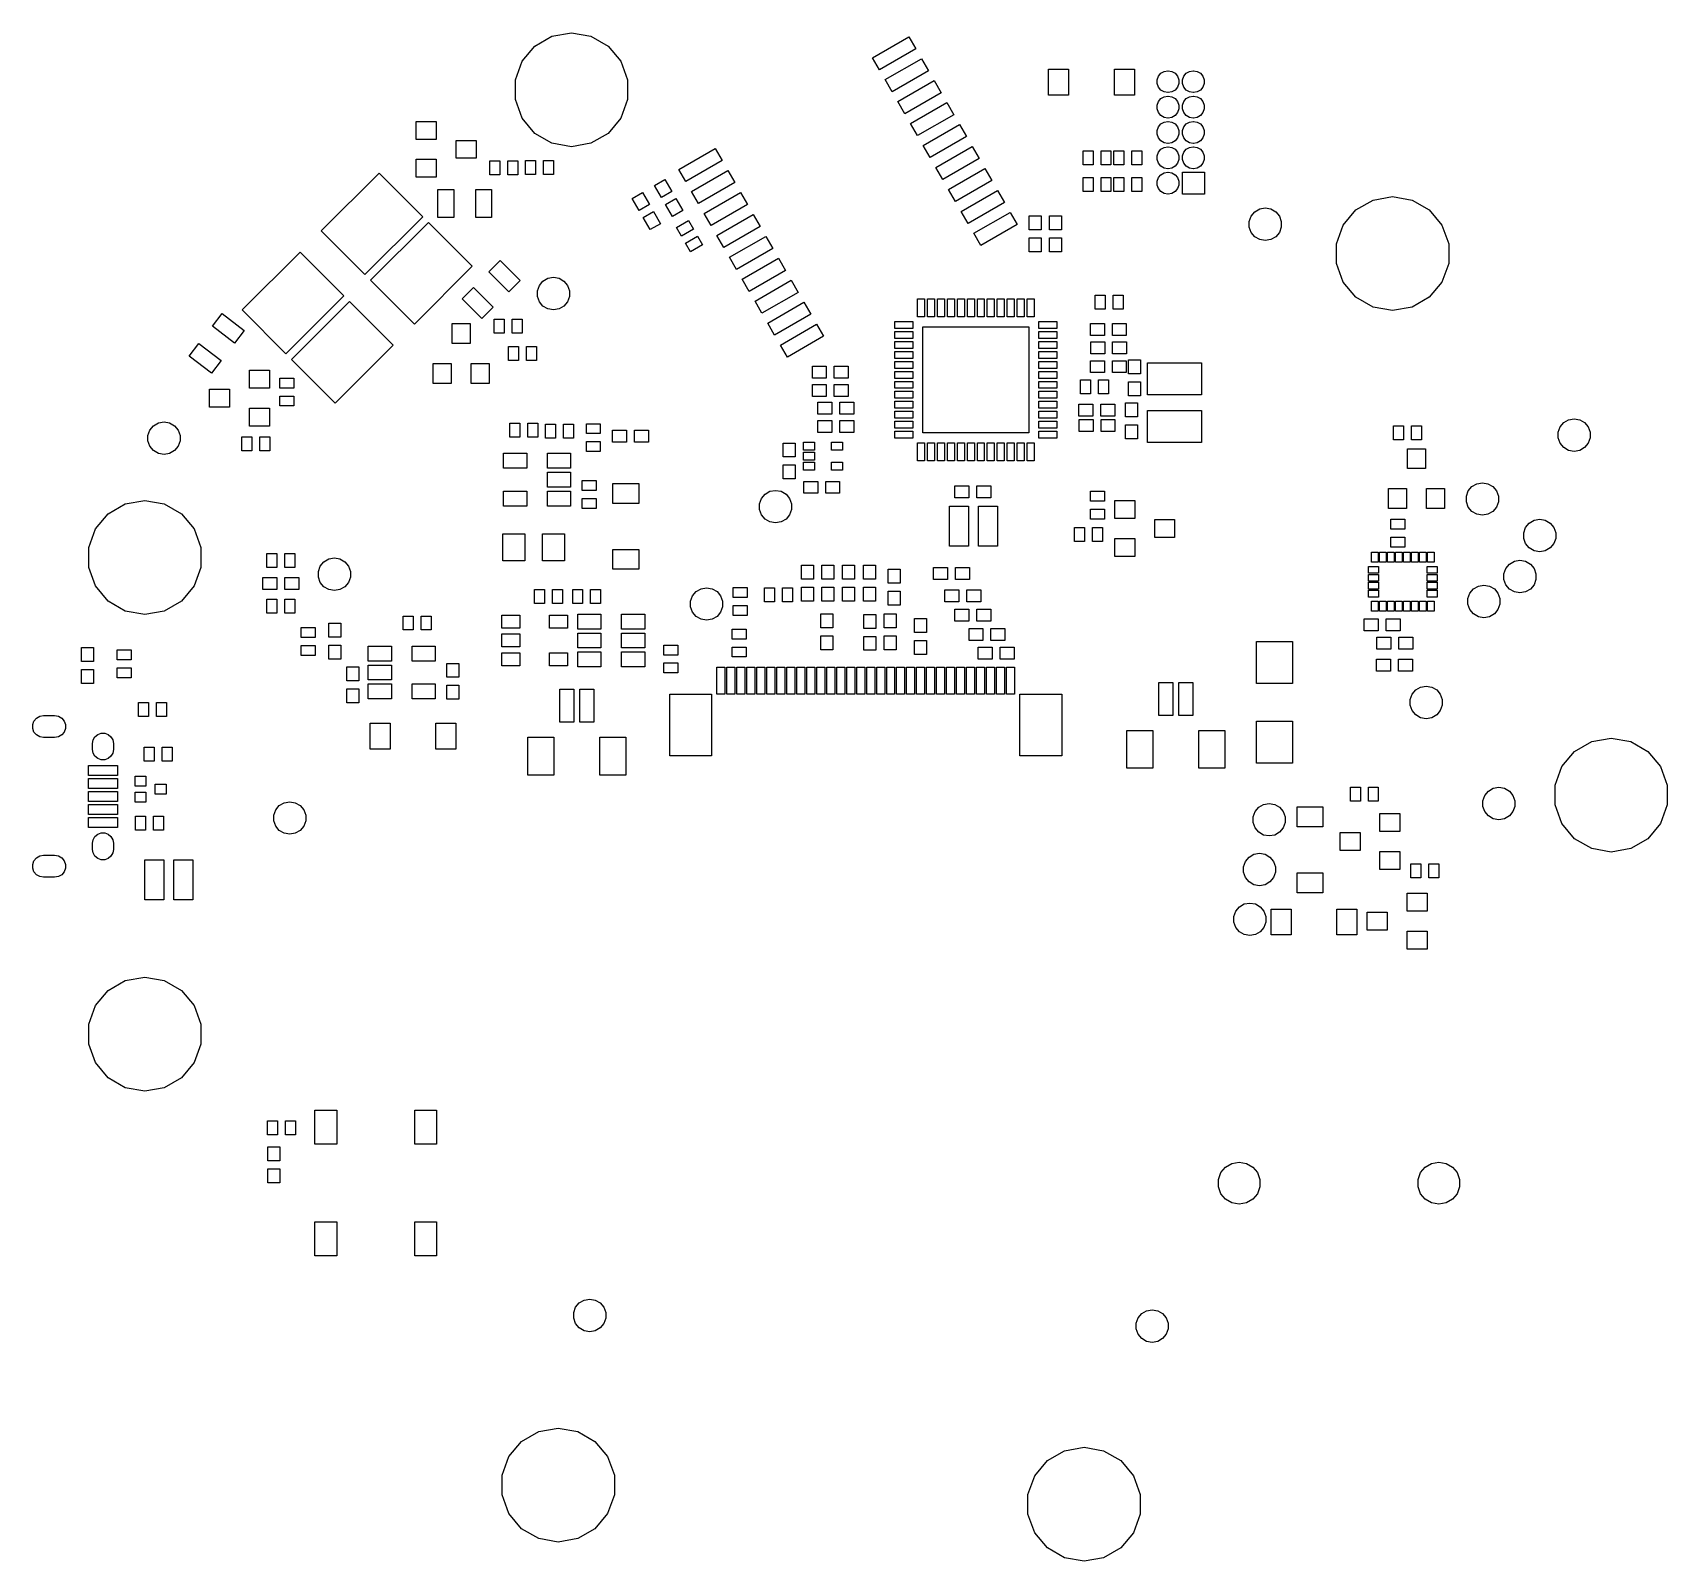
# Model space of a CAD drawing. Extents: x 85.3 to 167.2, y -165.3 to -88.8.
import ezdxf

# ---------------------------------------------------------------- set-up
doc = ezdxf.new("R2010")
doc.units = 0
doc.header["$MEASUREMENT"] = 0
doc.layers.add('BLACK', color=7, linetype='CONTINUOUS')

msp = doc.modelspace()

# ---------------------------------------------------------------- linework, layer by layer
at = {"layer": 'Black'}
for p, q in [((110.47, -89.4435), (111.328, -88.9477)), ((111.328, -88.9477), (112.305, -88.7755)), ((112.305, -88.7755), (113.281, -88.9477)), ((113.281, -88.9477), (114.14, -89.4435)), ((127.386, -90.0267), (129.205, -88.9767)), ((129.205, -88.9767), (129.555, -89.5829)), ((109.832, -90.203), (110.47, -89.4435)), ((114.14, -89.4435), (114.777, -90.203)), ((127.736, -90.6329), (127.386, -90.0267)), ((129.555, -89.5829), (127.736, -90.6329)), ((109.493, -91.1347), (109.832, -90.203)), ((114.777, -90.203), (115.116, -91.1347)), ((128.021, -91.1266), (129.84, -90.0766)), ((130.19, -90.6828), (128.371, -91.7328)), ((129.84, -90.0766), (130.19, -90.6828)), ((136.2, -91.9045), (136.2, -90.6045)), ((136.2, -90.6045), (137.2, -90.6045)), ((137.2, -90.6045), (137.2, -91.9045)), ((139.5, -91.9045), (139.5, -90.6045)), ((139.5, -90.6045), (140.5, -90.6045)), ((140.5, -90.6045), (140.5, -91.9045)), ((141.707, -90.9541), (141.83, -90.8078)), ((141.83, -90.8078), (141.995, -90.7123)), ((141.995, -90.7123), (142.183, -90.6791)), ((142.183, -90.6791), (142.187, -90.6791)), ((142.187, -90.6791), (142.375, -90.7123)), ((142.375, -90.7123), (142.541, -90.8078)), ((142.541, -90.8078), (142.664, -90.9541)), ((142.977, -90.9541), (143.1, -90.8078)), ((143.1, -90.8078), (143.265, -90.7123)), ((143.265, -90.7123), (143.453, -90.6791)), ((143.453, -90.6791), (143.457, -90.6791)), ((143.457, -90.6791), (143.645, -90.7123)), ((143.645, -90.7123), (143.811, -90.8078)), ((143.811, -90.8078), (143.934, -90.9541)), ((109.493, -92.1261), (109.493, -91.1347)), ((115.116, -91.1347), (115.116, -92.1261)), ((128.371, -91.7328), (128.021, -91.1266)), ((128.656, -92.2264), (130.475, -91.1764)), ((130.475, -91.1764), (130.825, -91.7826)), ((141.642, -91.1336), (141.707, -90.9541)), ((141.642, -91.3246), (141.642, -91.1336)), ((141.707, -91.5041), (141.642, -91.3246)), ((141.83, -91.6504), (141.707, -91.5041)), ((141.995, -91.7459), (141.83, -91.6504)), ((142.541, -91.6504), (142.375, -91.7459)), ((142.664, -91.5041), (142.541, -91.6504)), ((142.664, -90.9541), (142.729, -91.1336)), ((142.729, -91.3246), (142.664, -91.5041)), ((142.729, -91.1336), (142.729, -91.3246)), ((142.912, -91.1336), (142.977, -90.9541)), ((142.912, -91.3246), (142.912, -91.1336)), ((142.977, -91.5041), (142.912, -91.3246)), ((143.1, -91.6504), (142.977, -91.5041)), ((143.265, -91.7459), (143.1, -91.6504)), ((143.811, -91.6504), (143.645, -91.7459)), ((143.934, -91.5041), (143.811, -91.6504)), ((143.934, -90.9541), (143.999, -91.1336)), ((143.999, -91.3246), (143.934, -91.5041)), ((143.999, -91.1336), (143.999, -91.3246)), ((109.832, -93.0578), (109.493, -92.1261)), ((115.116, -92.1261), (114.777, -93.0578)), ((129.006, -92.8326), (128.656, -92.2264)), ((130.825, -91.7826), (129.006, -92.8326)), ((129.291, -93.3263), (131.11, -92.2763)), ((131.11, -92.2763), (131.46, -92.8825)), ((137.2, -91.9045), (136.2, -91.9045)), ((140.5, -91.9045), (139.5, -91.9045)), ((141.642, -92.4036), (141.707, -92.2241)), ((141.642, -92.5946), (141.642, -92.4036)), ((141.707, -92.2241), (141.83, -92.0778)), ((141.83, -92.0778), (141.995, -91.9823)), ((142.183, -91.7791), (141.995, -91.7459)), ((141.995, -91.9823), (142.183, -91.9491)), ((142.187, -91.7791), (142.183, -91.7791)), ((142.183, -91.9491), (142.187, -91.9491)), ((142.375, -91.7459), (142.187, -91.7791)), ((142.187, -91.9491), (142.375, -91.9823)), ((142.375, -91.9823), (142.541, -92.0778)), ((142.541, -92.0778), (142.664, -92.2241)), ((142.664, -92.2241), (142.729, -92.4036)), ((142.729, -92.4036), (142.729, -92.5946)), ((142.912, -92.4036), (142.977, -92.2241)), ((142.912, -92.5946), (142.912, -92.4036)), ((142.977, -92.2241), (143.1, -92.0778)), ((143.1, -92.0778), (143.265, -91.9823)), ((143.453, -91.7791), (143.265, -91.7459)), ((143.265, -91.9823), (143.453, -91.9491)), ((143.457, -91.7791), (143.453, -91.7791)), ((143.453, -91.9491), (143.457, -91.9491)), ((143.645, -91.7459), (143.457, -91.7791)), ((143.457, -91.9491), (143.645, -91.9823)), ((143.645, -91.9823), (143.811, -92.0778)), ((143.811, -92.0778), (143.934, -92.2241)), ((143.934, -92.2241), (143.999, -92.4036)), ((143.999, -92.4036), (143.999, -92.5946)), ((104.525, -94.1175), (104.525, -93.2175)), ((104.525, -93.2175), (105.525, -93.2175)), ((105.525, -93.2175), (105.525, -94.1175)), ((110.47, -93.8174), (109.832, -93.0578)), ((114.777, -93.0578), (114.14, -93.8174)), ((129.641, -93.9325), (129.291, -93.3263)), ((131.46, -92.8825), (129.641, -93.9325)), ((141.707, -92.7741), (141.642, -92.5946)), ((141.83, -92.9204), (141.707, -92.7741)), ((141.995, -93.0159), (141.83, -92.9204)), ((141.83, -93.3478), (141.995, -93.2523)), ((142.183, -93.0491), (141.995, -93.0159)), ((141.995, -93.2523), (142.183, -93.2191)), ((142.187, -93.0491), (142.183, -93.0491)), ((142.183, -93.2191), (142.187, -93.2191)), ((142.375, -93.0159), (142.187, -93.0491)), ((142.187, -93.2191), (142.375, -93.2523)), ((142.541, -92.9204), (142.375, -93.0159)), ((142.375, -93.2523), (142.541, -93.3478)), ((142.664, -92.7741), (142.541, -92.9204)), ((142.729, -92.5946), (142.664, -92.7741)), ((142.977, -92.7741), (142.912, -92.5946)), ((143.1, -92.9204), (142.977, -92.7741)), ((143.265, -93.0159), (143.1, -92.9204)), ((143.1, -93.3478), (143.265, -93.2523)), ((143.453, -93.0491), (143.265, -93.0159)), ((143.265, -93.2523), (143.453, -93.2191)), ((143.457, -93.0491), (143.453, -93.0491)), ((143.453, -93.2191), (143.457, -93.2191)), ((143.645, -93.0159), (143.457, -93.0491)), ((143.457, -93.2191), (143.645, -93.2523)), ((143.811, -92.9204), (143.645, -93.0159)), ((143.645, -93.2523), (143.811, -93.3478)), ((143.934, -92.7741), (143.811, -92.9204)), ((143.999, -92.5946), (143.934, -92.7741)), ((105.525, -94.1175), (104.525, -94.1175)), ((111.328, -94.3131), (110.47, -93.8174)), ((114.14, -93.8174), (113.281, -94.3131)), ((129.926, -94.4261), (131.745, -93.3761)), ((132.095, -93.9823), (130.276, -95.0323)), ((131.745, -93.3761), (132.095, -93.9823)), ((141.642, -93.6736), (141.707, -93.4941)), ((141.642, -93.8646), (141.642, -93.6736)), ((141.707, -94.0441), (141.642, -93.8646)), ((141.707, -93.4941), (141.83, -93.3478)), ((141.83, -94.1904), (141.707, -94.0441)), ((142.541, -93.3478), (142.664, -93.4941)), ((142.664, -94.0441), (142.541, -94.1904)), ((142.664, -93.4941), (142.729, -93.6736)), ((142.729, -93.8646), (142.664, -94.0441)), ((142.729, -93.6736), (142.729, -93.8646)), ((142.912, -93.6736), (142.977, -93.4941)), ((142.912, -93.8646), (142.912, -93.6736)), ((142.977, -94.0441), (142.912, -93.8646)), ((142.977, -93.4941), (143.1, -93.3478)), ((143.1, -94.1904), (142.977, -94.0441)), ((143.811, -93.3478), (143.934, -93.4941)), ((143.934, -94.0441), (143.811, -94.1904)), ((143.934, -93.4941), (143.999, -93.6736)), ((143.999, -93.8646), (143.934, -94.0441)), ((143.999, -93.6736), (143.999, -93.8646)), ((106.525, -95.0675), (106.525, -94.1675)), ((106.525, -94.1675), (107.525, -94.1675)), ((107.525, -94.1675), (107.525, -95.0675)), ((112.305, -94.4853), (111.328, -94.3131)), ((113.281, -94.3131), (112.305, -94.4853)), ((117.687, -95.6267), (119.505, -94.5767)), ((119.505, -94.5767), (119.855, -95.1829)), ((130.276, -95.0323), (129.926, -94.4261)), ((130.561, -95.526), (132.38, -94.476)), ((132.38, -94.476), (132.73, -95.0822)), ((137.929, -95.3891), (137.929, -94.6891)), ((137.929, -94.6891), (138.429, -94.6891)), ((138.429, -94.6891), (138.429, -95.3891)), ((138.829, -95.3891), (138.829, -94.6891)), ((138.829, -94.6891), (139.329, -94.6891)), ((139.329, -94.6891), (139.329, -95.3891)), ((139.479, -95.3891), (139.479, -94.6891)), ((139.479, -94.6891), (139.979, -94.6891)), ((139.979, -94.6891), (139.979, -95.3891)), ((140.379, -95.3891), (140.379, -94.6891)), ((140.379, -94.6891), (140.879, -94.6891)), ((140.879, -94.6891), (140.879, -95.3891)), ((141.642, -94.9436), (141.707, -94.7641)), ((141.642, -95.1346), (141.642, -94.9436)), ((141.707, -94.7641), (141.83, -94.6178)), ((141.995, -94.2859), (141.83, -94.1904)), ((141.83, -94.6178), (141.995, -94.5223)), ((142.183, -94.3191), (141.995, -94.2859)), ((141.995, -94.5223), (142.183, -94.4891)), ((142.187, -94.3191), (142.183, -94.3191)), ((142.183, -94.4891), (142.187, -94.4891)), ((142.375, -94.2859), (142.187, -94.3191)), ((142.187, -94.4891), (142.375, -94.5223)), ((142.541, -94.1904), (142.375, -94.2859)), ((142.375, -94.5223), (142.541, -94.6178)), ((142.541, -94.6178), (142.664, -94.7641)), ((142.664, -94.7641), (142.729, -94.9436)), ((142.729, -94.9436), (142.729, -95.1346)), ((142.912, -94.9436), (142.977, -94.7641)), ((142.912, -95.1346), (142.912, -94.9436)), ((142.977, -94.7641), (143.1, -94.6178)), ((143.265, -94.2859), (143.1, -94.1904)), ((143.1, -94.6178), (143.265, -94.5223)), ((143.453, -94.3191), (143.265, -94.2859)), ((143.265, -94.5223), (143.453, -94.4891)), ((143.457, -94.3191), (143.453, -94.3191)), ((143.453, -94.4891), (143.457, -94.4891)), ((143.645, -94.2859), (143.457, -94.3191)), ((143.457, -94.4891), (143.645, -94.5223)), ((143.811, -94.1904), (143.645, -94.2859)), ((143.645, -94.5223), (143.811, -94.6178)), ((143.811, -94.6178), (143.934, -94.7641)), ((143.934, -94.7641), (143.999, -94.9436)), ((143.999, -94.9436), (143.999, -95.1346)), ((104.525, -96.0175), (104.525, -95.1175)), ((104.525, -95.1175), (105.525, -95.1175)), ((105.525, -95.1175), (105.525, -96.0175)), ((107.525, -95.0675), (106.525, -95.0675)), ((108.211, -95.8971), (108.211, -95.1971)), ((108.211, -95.1971), (108.711, -95.1971)), ((108.711, -95.1971), (108.711, -95.8971)), ((109.111, -95.8971), (109.111, -95.1971)), ((109.111, -95.1971), (109.611, -95.1971)), ((109.611, -95.1971), (109.611, -95.8971)), ((109.996, -95.8717), (109.996, -95.1717)), ((109.996, -95.1717), (110.496, -95.1717)), ((110.496, -95.1717), (110.496, -95.8717)), ((110.896, -95.8717), (110.896, -95.1717)), ((110.896, -95.1717), (111.396, -95.1717)), ((111.396, -95.1717), (111.396, -95.8717)), ((118.037, -96.2329), (117.687, -95.6267)), ((119.855, -95.1829), (118.037, -96.2329)), ((118.322, -96.7266), (120.14, -95.6766)), ((120.14, -95.6766), (120.49, -96.2828)), ((130.911, -96.1322), (130.561, -95.526)), ((132.73, -95.0822), (130.911, -96.1322)), ((131.196, -96.6258), (133.015, -95.5758)), ((133.015, -95.5758), (133.365, -96.182)), ((138.429, -95.3891), (137.929, -95.3891)), ((139.329, -95.3891), (138.829, -95.3891)), ((139.979, -95.3891), (139.479, -95.3891)), ((140.879, -95.3891), (140.379, -95.3891)), ((141.707, -95.3141), (141.642, -95.1346)), ((141.83, -95.4604), (141.707, -95.3141)), ((141.995, -95.5559), (141.83, -95.4604)), ((141.83, -95.8878), (141.995, -95.7923)), ((142.183, -95.5891), (141.995, -95.5559)), ((141.995, -95.7923), (142.183, -95.7591)), ((142.187, -95.5891), (142.183, -95.5891)), ((142.183, -95.7591), (142.187, -95.7591)), ((142.375, -95.5559), (142.187, -95.5891)), ((142.187, -95.7591), (142.375, -95.7923)), ((142.541, -95.4604), (142.375, -95.5559)), ((142.375, -95.7923), (142.541, -95.8878)), ((142.664, -95.3141), (142.541, -95.4604)), ((142.729, -95.1346), (142.664, -95.3141)), ((142.905, -96.8591), (142.905, -95.7591)), ((142.905, -95.7591), (144.005, -95.7591)), ((142.977, -95.3141), (142.912, -95.1346)), ((143.1, -95.4604), (142.977, -95.3141)), ((143.265, -95.5559), (143.1, -95.4604)), ((143.453, -95.5891), (143.265, -95.5559)), ((143.457, -95.5891), (143.453, -95.5891)), ((143.645, -95.5559), (143.457, -95.5891)), ((143.811, -95.4604), (143.645, -95.5559)), ((143.934, -95.3141), (143.811, -95.4604)), ((143.999, -95.1346), (143.934, -95.3141)), ((144.005, -95.7591), (144.005, -96.8591)), ((99.7676, -98.7031), (102.667, -95.804)), ((102.667, -95.804), (104.859, -97.996)), ((105.525, -96.0175), (104.525, -96.0175)), ((108.711, -95.8971), (108.211, -95.8971)), ((109.611, -95.8971), (109.111, -95.8971)), ((110.496, -95.8717), (109.996, -95.8717)), ((111.396, -95.8717), (110.896, -95.8717)), ((116.461, -96.4225), (116.98, -96.1225)), ((116.811, -97.0288), (116.461, -96.4225)), ((116.98, -96.1225), (117.33, -96.7288)), ((120.49, -96.2828), (118.672, -97.3328)), ((133.365, -96.182), (131.546, -97.232)), ((137.929, -96.7353), (137.929, -96.0353)), ((137.929, -96.0353), (138.429, -96.0353)), ((138.429, -96.0353), (138.429, -96.7353)), ((138.829, -96.7353), (138.829, -96.0353)), ((138.829, -96.0353), (139.329, -96.0353)), ((139.329, -96.0353), (139.329, -96.7353)), ((139.479, -96.7353), (139.479, -96.0353)), ((139.479, -96.0353), (139.979, -96.0353)), ((139.979, -96.0353), (139.979, -96.7353)), ((140.379, -96.7353), (140.379, -96.0353)), ((140.379, -96.0353), (140.879, -96.0353)), ((140.879, -96.0353), (140.879, -96.7353)), ((141.642, -96.2136), (141.707, -96.0341)), ((141.642, -96.4046), (141.642, -96.2136)), ((141.707, -96.5841), (141.642, -96.4046)), ((141.707, -96.0341), (141.83, -95.8878)), ((141.83, -96.7304), (141.707, -96.5841)), ((142.541, -95.8878), (142.664, -96.0341)), ((142.664, -96.5841), (142.541, -96.7304)), ((142.664, -96.0341), (142.729, -96.2136)), ((142.729, -96.4046), (142.664, -96.5841)), ((142.729, -96.2136), (142.729, -96.4046)), ((105.605, -98.0251), (105.605, -96.6251)), ((105.605, -96.6251), (106.405, -96.6251)), ((106.405, -96.6251), (106.405, -98.0251)), ((107.505, -98.0251), (107.505, -96.6251)), ((107.505, -96.6251), (108.305, -96.6251)), ((108.305, -96.6251), (108.305, -98.0251)), ((115.343, -97.0829), (115.863, -96.7829)), ((115.693, -97.6892), (115.343, -97.0829)), ((116.213, -97.3892), (115.693, -97.6892)), ((115.863, -96.7829), (116.213, -97.3892)), ((117.33, -96.7288), (116.811, -97.0288)), ((117.011, -97.3752), (117.53, -97.0752)), ((117.361, -97.9814), (117.011, -97.3752)), ((117.53, -97.0752), (117.88, -97.6814)), ((118.672, -97.3328), (118.322, -96.7266)), ((118.957, -97.8264), (120.775, -96.7764)), ((121.125, -97.3826), (119.307, -98.4326)), ((120.775, -96.7764), (121.125, -97.3826)), ((131.546, -97.232), (131.196, -96.6258)), ((131.831, -97.7257), (133.65, -96.6757)), ((134, -97.2819), (132.181, -98.3319)), ((133.65, -96.6757), (134, -97.2819)), ((138.429, -96.7353), (137.929, -96.7353)), ((139.329, -96.7353), (138.829, -96.7353)), ((139.979, -96.7353), (139.479, -96.7353)), ((140.879, -96.7353), (140.379, -96.7353)), ((141.995, -96.8259), (141.83, -96.7304)), ((142.183, -96.8591), (141.995, -96.8259)), ((142.187, -96.8591), (142.183, -96.8591)), ((142.375, -96.8259), (142.187, -96.8591)), ((142.541, -96.7304), (142.375, -96.8259)), ((144.005, -96.8591), (142.905, -96.8591)), ((151.597, -97.6527), (152.456, -97.157)), ((152.456, -97.157), (153.432, -96.9848)), ((153.432, -96.9848), (154.409, -97.157)), ((154.409, -97.157), (155.267, -97.6527)), ((104.859, -97.996), (101.96, -100.895)), ((106.405, -98.0251), (105.605, -98.0251)), ((108.305, -98.0251), (107.505, -98.0251)), ((115.893, -98.0356), (116.413, -97.7356)), ((116.243, -98.6418), (115.893, -98.0356)), ((116.413, -97.7356), (116.763, -98.3418)), ((117.88, -97.6814), (117.361, -97.9814)), ((117.558, -98.5362), (118.164, -98.1862)), ((118.164, -98.1862), (118.414, -98.6192)), ((119.307, -98.4326), (118.957, -97.8264)), ((119.592, -98.9263), (121.41, -97.8763)), ((121.41, -97.8763), (121.76, -98.4825)), ((132.181, -98.3319), (131.831, -97.7257)), ((132.466, -98.8255), (134.285, -97.7755)), ((134.285, -97.7755), (134.635, -98.3817)), ((135.23, -98.6491), (135.23, -97.9491)), ((135.23, -97.9491), (135.83, -97.9491)), ((135.83, -97.9491), (135.83, -98.6491)), ((136.246, -98.6491), (136.246, -97.9491)), ((136.246, -97.9491), (136.846, -97.9491)), ((136.846, -97.9491), (136.846, -98.6491)), ((146.254, -98.23), (146.351, -97.964)), ((146.254, -98.5131), (146.254, -98.23)), ((146.351, -97.964), (146.533, -97.7472)), ((146.533, -97.7472), (146.778, -97.6056)), ((146.778, -97.6056), (147.057, -97.5565)), ((147.057, -97.5565), (147.336, -97.6056)), ((147.336, -97.6056), (147.581, -97.7472)), ((147.581, -97.7472), (147.763, -97.964)), ((147.763, -97.964), (147.86, -98.23)), ((147.86, -98.23), (147.86, -98.5131)), ((150.96, -98.4123), (151.597, -97.6527)), ((155.267, -97.6527), (155.905, -98.4123)), ((101.96, -100.895), (99.7676, -98.7031)), ((102.242, -101.178), (105.142, -98.2788)), ((105.142, -98.2788), (107.334, -100.471)), ((116.763, -98.3418), (116.243, -98.6418)), ((117.808, -98.9692), (117.558, -98.5362)), ((118.414, -98.6192), (117.808, -98.9692)), ((118.008, -99.3156), (118.614, -98.9656)), ((118.614, -98.9656), (118.864, -99.3986)), ((119.942, -99.5325), (119.592, -98.9263)), ((121.76, -98.4825), (119.942, -99.5325)), ((120.227, -100.026), (122.045, -98.9761)), ((122.045, -98.9761), (122.395, -99.5823)), ((132.816, -99.4317), (132.466, -98.8255)), ((134.635, -98.3817), (132.816, -99.4317)), ((135.83, -98.6491), (135.23, -98.6491)), ((135.23, -99.7491), (135.23, -99.0491)), ((135.23, -99.0491), (135.83, -99.0491)), ((135.83, -99.0491), (135.83, -99.7491)), ((136.846, -98.6491), (136.246, -98.6491)), ((136.246, -99.7491), (136.246, -99.0491)), ((136.246, -99.0491), (136.846, -99.0491)), ((136.846, -99.0491), (136.846, -99.7491)), ((146.351, -98.7791), (146.254, -98.5131)), ((146.533, -98.996), (146.351, -98.7791)), ((146.778, -99.1375), (146.533, -98.996)), ((147.581, -98.996), (147.336, -99.1375)), ((147.763, -98.7791), (147.581, -98.996)), ((147.86, -98.5131), (147.763, -98.7791)), ((150.621, -99.3439), (150.96, -98.4123)), ((155.905, -98.4123), (156.244, -99.3439)), ((95.8078, -102.663), (98.7069, -99.7638)), ((98.7069, -99.7638), (100.899, -101.956)), ((118.258, -99.7486), (118.008, -99.3156)), ((118.864, -99.3986), (118.258, -99.7486)), ((122.395, -99.5823), (120.577, -100.632)), ((135.83, -99.7491), (135.23, -99.7491)), ((136.846, -99.7491), (136.246, -99.7491)), ((147.057, -99.1867), (146.778, -99.1375)), ((147.336, -99.1375), (147.057, -99.1867)), ((150.621, -100.335), (150.621, -99.3439)), ((156.244, -99.3439), (156.244, -100.335)), ((107.334, -100.471), (104.434, -103.37)), ((108.17, -100.759), (108.736, -100.194)), ((108.736, -100.194), (109.726, -101.183)), ((120.577, -100.632), (120.227, -100.026)), ((120.862, -101.126), (122.68, -100.076)), ((123.03, -100.682), (121.212, -101.732)), ((122.68, -100.076), (123.03, -100.682)), ((150.96, -101.267), (150.621, -100.335)), ((156.244, -100.335), (155.905, -101.267)), ((104.434, -103.37), (102.242, -101.178)), ((109.16, -101.749), (108.17, -100.759)), ((109.726, -101.183), (109.16, -101.749)), ((110.598, -101.7), (110.695, -101.434)), ((110.695, -101.434), (110.877, -101.217)), ((110.877, -101.217), (111.122, -101.075)), ((111.122, -101.075), (111.4, -101.026)), ((111.4, -101.026), (111.679, -101.075)), ((111.679, -101.075), (111.924, -101.217)), ((111.924, -101.217), (112.106, -101.434)), ((112.106, -101.434), (112.203, -101.7)), ((121.212, -101.732), (120.862, -101.126)), ((121.497, -102.226), (123.315, -101.176)), ((123.315, -101.176), (123.665, -101.782)), ((151.597, -102.027), (150.96, -101.267)), ((155.905, -101.267), (155.267, -102.027)), ((100.899, -101.956), (97.9998, -104.855)), ((98.2826, -105.138), (101.182, -102.239)), ((101.182, -102.239), (103.374, -104.431)), ((106.827, -102.103), (107.392, -101.537)), ((107.817, -103.093), (106.827, -102.103)), ((107.392, -101.537), (108.382, -102.527)), ((110.598, -101.983), (110.598, -101.7)), ((110.695, -102.249), (110.598, -101.983)), ((110.877, -102.466), (110.695, -102.249)), ((112.106, -102.249), (111.924, -102.466)), ((112.203, -101.983), (112.106, -102.249)), ((112.203, -101.7), (112.203, -101.983)), ((121.847, -102.832), (121.497, -102.226)), ((123.665, -101.782), (121.847, -102.832)), ((122.132, -103.326), (123.95, -102.276)), ((123.95, -102.276), (124.3, -102.882)), ((129.634, -103.014), (129.634, -102.114)), ((129.634, -102.114), (129.984, -102.114)), ((129.984, -102.114), (129.984, -103.014)), ((130.134, -103.014), (130.134, -102.114)), ((130.134, -102.114), (130.484, -102.114)), ((130.484, -102.114), (130.484, -103.014)), ((130.634, -103.014), (130.634, -102.114)), ((130.634, -102.114), (130.984, -102.114)), ((130.984, -102.114), (130.984, -103.014)), ((131.134, -103.014), (131.134, -102.114)), ((131.134, -102.114), (131.484, -102.114)), ((131.484, -102.114), (131.484, -103.014)), ((131.634, -103.014), (131.634, -102.114)), ((131.634, -102.114), (131.984, -102.114)), ((131.984, -102.114), (131.984, -103.014)), ((132.134, -103.014), (132.134, -102.114)), ((132.134, -102.114), (132.484, -102.114)), ((132.484, -102.114), (132.484, -103.014)), ((132.634, -103.014), (132.634, -102.114)), ((132.634, -102.114), (132.984, -102.114)), ((132.984, -102.114), (132.984, -103.014)), ((133.134, -103.014), (133.134, -102.114)), ((133.134, -102.114), (133.484, -102.114)), ((133.484, -102.114), (133.484, -103.014)), ((133.634, -103.014), (133.634, -102.114)), ((133.634, -102.114), (133.984, -102.114)), ((133.984, -102.114), (133.984, -103.014)), ((134.134, -103.014), (134.134, -102.114)), ((134.134, -102.114), (134.484, -102.114)), ((134.484, -102.114), (134.484, -103.014)), ((134.634, -103.014), (134.634, -102.114)), ((134.634, -102.114), (134.984, -102.114)), ((134.984, -102.114), (134.984, -103.014)), ((135.134, -103.014), (135.134, -102.114)), ((135.134, -102.114), (135.484, -102.114)), ((135.484, -102.114), (135.484, -103.014)), ((138.539, -102.628), (138.539, -101.928)), ((138.539, -101.928), (139.039, -101.928)), ((139.039, -101.928), (139.039, -102.628)), ((139.439, -102.628), (139.439, -101.928)), ((139.439, -101.928), (139.939, -101.928)), ((139.939, -101.928), (139.939, -102.628)), ((152.456, -102.522), (151.597, -102.027)), ((155.267, -102.027), (154.409, -102.522)), ((94.3144, -103.473), (94.8014, -102.838)), ((94.8014, -102.838), (95.9121, -103.691)), ((97.9998, -104.855), (95.8078, -102.663)), ((108.382, -102.527), (107.817, -103.093)), ((108.433, -103.822), (108.433, -103.122)), ((108.433, -103.122), (108.933, -103.122)), ((108.933, -103.122), (108.933, -103.822)), ((109.333, -103.822), (109.333, -103.122)), ((109.333, -103.122), (109.833, -103.122)), ((109.833, -103.122), (109.833, -103.822)), ((111.122, -102.607), (110.877, -102.466)), ((111.4, -102.656), (111.122, -102.607)), ((111.679, -102.607), (111.4, -102.656)), ((111.924, -102.466), (111.679, -102.607)), ((124.3, -102.882), (122.482, -103.932)), ((129.984, -103.014), (129.634, -103.014)), ((130.484, -103.014), (130.134, -103.014)), ((130.984, -103.014), (130.634, -103.014)), ((131.484, -103.014), (131.134, -103.014)), ((131.984, -103.014), (131.634, -103.014)), ((132.484, -103.014), (132.134, -103.014)), ((132.984, -103.014), (132.634, -103.014)), ((133.484, -103.014), (133.134, -103.014)), ((133.984, -103.014), (133.634, -103.014)), ((134.484, -103.014), (134.134, -103.014)), ((134.984, -103.014), (134.634, -103.014)), ((135.484, -103.014), (135.134, -103.014)), ((139.039, -102.628), (138.539, -102.628)), ((139.939, -102.628), (139.439, -102.628)), ((153.432, -102.695), (152.456, -102.522)), ((154.409, -102.522), (153.432, -102.695)), ((95.4251, -104.325), (94.3144, -103.473)), ((95.9121, -103.691), (95.4251, -104.325)), ((106.328, -104.343), (106.328, -103.343)), ((106.328, -103.343), (107.228, -103.343)), ((107.228, -103.343), (107.228, -104.343)), ((108.933, -103.822), (108.433, -103.822)), ((109.833, -103.822), (109.333, -103.822)), ((122.482, -103.932), (122.132, -103.326)), ((122.767, -104.426), (124.585, -103.376)), ((124.935, -103.982), (123.117, -105.032)), ((124.585, -103.376), (124.935, -103.982)), ((128.509, -103.589), (128.509, -103.239)), ((128.509, -103.239), (129.409, -103.239)), ((129.409, -103.589), (128.509, -103.589)), ((128.509, -104.089), (128.509, -103.739)), ((128.509, -103.739), (129.409, -103.739)), ((129.409, -103.239), (129.409, -103.589)), ((129.409, -103.739), (129.409, -104.089)), ((129.909, -108.814), (129.909, -103.514)), ((129.909, -103.514), (135.209, -103.514)), ((135.209, -103.514), (135.209, -108.814)), ((135.709, -103.589), (135.709, -103.239)), ((135.709, -103.239), (136.609, -103.239)), ((136.609, -103.589), (135.709, -103.589)), ((135.709, -104.089), (135.709, -103.739)), ((135.709, -103.739), (136.609, -103.739)), ((136.609, -103.239), (136.609, -103.589)), ((136.609, -103.739), (136.609, -104.089)), ((138.297, -103.95), (138.297, -103.35)), ((138.297, -103.35), (138.997, -103.35)), ((138.997, -103.95), (138.297, -103.95)), ((138.997, -103.35), (138.997, -103.95)), ((139.397, -103.95), (139.397, -103.35)), ((139.397, -103.35), (140.097, -103.35)), ((140.097, -103.95), (139.397, -103.95)), ((140.097, -103.35), (140.097, -103.95)), ((93.1577, -104.98), (93.6447, -104.346)), ((93.6447, -104.346), (94.7554, -105.198)), ((103.374, -104.431), (100.475, -107.33)), ((107.228, -104.343), (106.328, -104.343)), ((109.151, -105.193), (109.151, -104.493)), ((109.151, -104.493), (109.651, -104.493)), ((109.651, -104.493), (109.651, -105.193)), ((110.051, -105.193), (110.051, -104.493)), ((110.051, -104.493), (110.551, -104.493)), ((110.551, -104.493), (110.551, -105.193)), ((123.117, -105.032), (122.767, -104.426)), ((129.409, -104.089), (128.509, -104.089)), ((128.509, -104.589), (128.509, -104.239)), ((128.509, -104.239), (129.409, -104.239)), ((129.409, -104.589), (128.509, -104.589)), ((128.509, -105.089), (128.509, -104.739)), ((128.509, -104.739), (129.409, -104.739)), ((129.409, -104.239), (129.409, -104.589)), ((129.409, -104.739), (129.409, -105.089)), ((136.609, -104.089), (135.709, -104.089)), ((135.709, -104.589), (135.709, -104.239)), ((135.709, -104.239), (136.609, -104.239)), ((136.609, -104.589), (135.709, -104.589)), ((135.709, -105.089), (135.709, -104.739)), ((135.709, -104.739), (136.609, -104.739)), ((136.609, -104.239), (136.609, -104.589)), ((136.609, -104.739), (136.609, -105.089)), ((138.313, -104.864), (138.313, -104.264)), ((138.313, -104.264), (139.013, -104.264)), ((139.013, -104.264), (139.013, -104.864)), ((139.413, -104.864), (139.413, -104.264)), ((139.413, -104.264), (140.113, -104.264)), ((140.113, -104.264), (140.113, -104.864)), ((94.2684, -105.833), (93.1577, -104.98)), ((94.7554, -105.198), (94.2684, -105.833)), ((100.475, -107.33), (98.2826, -105.138)), ((105.378, -106.343), (105.378, -105.343)), ((105.378, -105.343), (106.278, -105.343)), ((106.278, -105.343), (106.278, -106.343)), ((107.278, -106.343), (107.278, -105.343)), ((107.278, -105.343), (108.178, -105.343)), ((108.178, -105.343), (108.178, -106.343)), ((109.651, -105.193), (109.151, -105.193)), ((110.551, -105.193), (110.051, -105.193)), ((124.369, -106.083), (124.369, -105.483)), ((124.369, -105.483), (125.069, -105.483)), ((125.069, -105.483), (125.069, -106.083)), ((125.469, -106.083), (125.469, -105.483)), ((125.469, -105.483), (126.169, -105.483)), ((126.169, -105.483), (126.169, -106.083)), ((129.409, -105.089), (128.509, -105.089)), ((128.509, -105.589), (128.509, -105.239)), ((128.509, -105.239), (129.409, -105.239)), ((129.409, -105.589), (128.509, -105.589)), ((129.409, -105.239), (129.409, -105.589)), ((136.609, -105.089), (135.709, -105.089)), ((135.709, -105.589), (135.709, -105.239)), ((135.709, -105.239), (136.609, -105.239)), ((136.609, -105.589), (135.709, -105.589)), ((136.609, -105.239), (136.609, -105.589)), ((138.297, -105.804), (138.297, -105.204)), ((138.297, -105.204), (138.997, -105.204)), ((139.013, -104.864), (138.313, -104.864)), ((138.997, -105.204), (138.997, -105.804)), ((139.397, -105.804), (139.397, -105.204)), ((139.397, -105.204), (140.097, -105.204)), ((140.113, -104.864), (139.413, -104.864)), ((140.097, -105.204), (140.097, -105.804)), ((140.209, -105.863), (140.209, -105.163)), ((140.209, -105.163), (140.809, -105.163)), ((140.809, -105.163), (140.809, -105.863)), ((141.165, -106.907), (141.165, -105.307)), ((141.165, -105.307), (143.865, -105.307)), ((143.865, -105.307), (143.865, -106.907)), ((96.1779, -106.579), (96.1779, -105.679)), ((96.1779, -105.679), (97.1779, -105.679)), ((97.1779, -105.679), (97.1779, -106.579)), ((97.6901, -106.574), (97.6901, -106.074)), ((97.6901, -106.074), (98.3901, -106.074)), ((98.3901, -106.074), (98.3901, -106.574)), ((106.278, -106.343), (105.378, -106.343)), ((108.178, -106.343), (107.278, -106.343)), ((125.069, -106.083), (124.369, -106.083)), ((124.369, -106.998), (124.369, -106.398)), ((124.369, -106.398), (125.069, -106.398)), ((125.069, -106.398), (125.069, -106.998)), ((126.169, -106.083), (125.469, -106.083)), ((125.469, -106.998), (125.469, -106.398)), ((125.469, -106.398), (126.169, -106.398)), ((126.169, -106.398), (126.169, -106.998)), ((128.509, -106.089), (128.509, -105.739)), ((128.509, -105.739), (129.409, -105.739)), ((129.409, -106.089), (128.509, -106.089)), ((128.509, -106.589), (128.509, -106.239)), ((128.509, -106.239), (129.409, -106.239)), ((129.409, -105.739), (129.409, -106.089)), ((129.409, -106.239), (129.409, -106.589)), ((135.709, -106.089), (135.709, -105.739)), ((135.709, -105.739), (136.609, -105.739)), ((136.609, -106.089), (135.709, -106.089)), ((135.709, -106.589), (135.709, -106.239)), ((135.709, -106.239), (136.609, -106.239)), ((136.609, -105.739), (136.609, -106.089)), ((136.609, -106.239), (136.609, -106.589)), ((137.802, -106.87), (137.802, -106.17)), ((137.802, -106.17), (138.302, -106.17)), ((138.997, -105.804), (138.297, -105.804)), ((138.302, -106.17), (138.302, -106.87)), ((138.702, -106.87), (138.702, -106.17)), ((138.702, -106.17), (139.202, -106.17)), ((139.202, -106.17), (139.202, -106.87)), ((140.097, -105.804), (139.397, -105.804)), ((140.809, -105.863), (140.209, -105.863)), ((140.209, -106.963), (140.209, -106.263)), ((140.209, -106.263), (140.809, -106.263)), ((140.809, -106.263), (140.809, -106.963)), ((94.1779, -107.529), (94.1779, -106.629)), ((94.1779, -106.629), (95.1779, -106.629)), ((95.1779, -106.629), (95.1779, -107.529)), ((97.1779, -106.579), (96.1779, -106.579)), ((98.3901, -106.574), (97.6901, -106.574)), ((97.6901, -107.474), (97.6901, -106.974)), ((97.6901, -106.974), (98.3901, -106.974)), ((98.3901, -106.974), (98.3901, -107.474)), ((125.069, -106.998), (124.369, -106.998)), ((126.169, -106.998), (125.469, -106.998)), ((129.409, -106.589), (128.509, -106.589)), ((128.509, -107.089), (128.509, -106.739)), ((128.509, -106.739), (129.409, -106.739)), ((129.409, -107.089), (128.509, -107.089)), ((128.509, -107.589), (128.509, -107.239)), ((128.509, -107.239), (129.409, -107.239)), ((129.409, -106.739), (129.409, -107.089)), ((129.409, -107.239), (129.409, -107.589)), ((136.609, -106.589), (135.709, -106.589)), ((135.709, -107.089), (135.709, -106.739)), ((135.709, -106.739), (136.609, -106.739)), ((136.609, -107.089), (135.709, -107.089)), ((135.709, -107.589), (135.709, -107.239)), ((135.709, -107.239), (136.609, -107.239)), ((136.609, -106.739), (136.609, -107.089)), ((136.609, -107.239), (136.609, -107.589)), ((138.302, -106.87), (137.802, -106.87)), ((139.202, -106.87), (138.702, -106.87)), ((140.809, -106.963), (140.209, -106.963)), ((143.865, -106.907), (141.165, -106.907)), ((95.1779, -107.529), (94.1779, -107.529)), ((96.1779, -108.479), (96.1779, -107.579)), ((96.1779, -107.579), (97.1779, -107.579)), ((97.1779, -107.579), (97.1779, -108.479)), ((98.3901, -107.474), (97.6901, -107.474)), ((124.648, -107.887), (124.648, -107.287)), ((124.648, -107.287), (125.348, -107.287)), ((125.348, -107.887), (124.648, -107.887)), ((125.348, -107.287), (125.348, -107.887)), ((125.748, -107.887), (125.748, -107.287)), ((125.748, -107.287), (126.448, -107.287)), ((126.448, -107.887), (125.748, -107.887)), ((126.448, -107.287), (126.448, -107.887)), ((129.409, -107.589), (128.509, -107.589)), ((128.509, -108.089), (128.509, -107.739)), ((128.509, -107.739), (129.409, -107.739)), ((129.409, -107.739), (129.409, -108.089)), ((136.609, -107.589), (135.709, -107.589)), ((135.709, -108.089), (135.709, -107.739)), ((135.709, -107.739), (136.609, -107.739)), ((136.609, -107.739), (136.609, -108.089)), ((137.72, -107.988), (137.72, -107.388)), ((137.72, -107.388), (138.42, -107.388)), ((138.42, -107.988), (137.72, -107.988)), ((138.42, -107.388), (138.42, -107.988)), ((138.82, -107.988), (138.82, -107.388)), ((138.82, -107.388), (139.52, -107.388)), ((139.52, -107.988), (138.82, -107.988)), ((139.52, -107.388), (139.52, -107.988)), ((140.056, -108.022), (140.056, -107.322)), ((140.056, -107.322), (140.656, -107.322)), ((140.656, -108.022), (140.056, -108.022)), ((140.656, -107.322), (140.656, -108.022)), ((141.165, -109.307), (141.165, -107.707)), ((141.165, -107.707), (143.865, -107.707)), ((143.865, -107.707), (143.865, -109.307)), ((91.0906, -108.944), (91.1874, -108.678)), ((91.1874, -108.678), (91.3694, -108.461)), ((91.3694, -108.461), (91.6145, -108.319)), ((91.6145, -108.319), (91.8933, -108.27)), ((91.8933, -108.27), (92.1721, -108.319)), ((92.1721, -108.319), (92.4172, -108.461)), ((92.4172, -108.461), (92.5992, -108.678)), ((92.5992, -108.678), (92.696, -108.944)), ((97.1779, -108.479), (96.1779, -108.479)), ((109.219, -109.029), (109.219, -108.329)), ((109.219, -108.329), (109.719, -108.329)), ((109.719, -108.329), (109.719, -109.029)), ((110.119, -109.029), (110.119, -108.329)), ((110.119, -108.329), (110.619, -108.329)), ((110.619, -108.329), (110.619, -109.029)), ((110.997, -109.08), (110.997, -108.38)), ((110.997, -108.38), (111.497, -108.38)), ((111.497, -108.38), (111.497, -109.08)), ((111.897, -109.08), (111.897, -108.38)), ((111.897, -108.38), (112.397, -108.38)), ((112.397, -108.38), (112.397, -109.08)), ((113.049, -108.86), (113.049, -108.36)), ((113.049, -108.36), (113.749, -108.36)), ((113.749, -108.86), (113.049, -108.86)), ((113.749, -108.36), (113.749, -108.86)), ((114.362, -109.284), (114.362, -108.684)), ((114.362, -108.684), (115.062, -108.684)), ((115.062, -108.684), (115.062, -109.284)), ((115.462, -109.284), (115.462, -108.684)), ((115.462, -108.684), (116.162, -108.684)), ((116.162, -108.684), (116.162, -109.284)), ((124.648, -108.801), (124.648, -108.201)), ((124.648, -108.201), (125.348, -108.201)), ((125.348, -108.801), (124.648, -108.801)), ((125.348, -108.201), (125.348, -108.801)), ((125.748, -108.801), (125.748, -108.201)), ((125.748, -108.201), (126.448, -108.201)), ((126.448, -108.801), (125.748, -108.801)), ((126.448, -108.201), (126.448, -108.801)), ((129.409, -108.089), (128.509, -108.089)), ((128.509, -108.589), (128.509, -108.239)), ((128.509, -108.239), (129.409, -108.239)), ((129.409, -108.589), (128.509, -108.589)), ((128.509, -109.089), (128.509, -108.739)), ((128.509, -108.739), (129.409, -108.739)), ((129.409, -108.239), (129.409, -108.589)), ((129.409, -108.739), (129.409, -109.089)), ((135.209, -108.814), (129.909, -108.814)), ((136.609, -108.089), (135.709, -108.089)), ((135.709, -108.589), (135.709, -108.239)), ((135.709, -108.239), (136.609, -108.239)), ((136.609, -108.589), (135.709, -108.589)), ((135.709, -109.089), (135.709, -108.739)), ((135.709, -108.739), (136.609, -108.739)), ((136.609, -108.239), (136.609, -108.589)), ((136.609, -108.739), (136.609, -109.089)), ((137.729, -108.75), (137.729, -108.15)), ((137.729, -108.15), (138.429, -108.15)), ((138.429, -108.75), (137.729, -108.75)), ((138.429, -108.15), (138.429, -108.75)), ((138.829, -108.75), (138.829, -108.15)), ((138.829, -108.15), (139.529, -108.15)), ((139.529, -108.75), (138.829, -108.75)), ((139.529, -108.15), (139.529, -108.75)), ((140.056, -109.122), (140.056, -108.422)), ((140.056, -108.422), (140.656, -108.422)), ((140.656, -108.422), (140.656, -109.122)), ((153.485, -109.163), (153.485, -108.463)), ((153.485, -108.463), (153.985, -108.463)), ((153.985, -108.463), (153.985, -109.163)), ((154.385, -109.163), (154.385, -108.463)), ((154.385, -108.463), (154.885, -108.463)), ((154.885, -108.463), (154.885, -109.163)), ((161.728, -108.791), (161.825, -108.525)), ((161.728, -109.074), (161.728, -108.791)), ((161.825, -108.525), (162.007, -108.308)), ((162.007, -108.308), (162.252, -108.167)), ((162.252, -108.167), (162.531, -108.118)), ((162.531, -108.118), (162.809, -108.167)), ((162.809, -108.167), (163.055, -108.308)), ((163.055, -108.308), (163.237, -108.525)), ((163.237, -108.525), (163.333, -108.791)), ((163.333, -108.791), (163.333, -109.074)), ((91.0906, -109.227), (91.0906, -108.944)), ((91.1874, -109.493), (91.0906, -109.227)), ((91.3694, -109.71), (91.1874, -109.493)), ((91.6145, -109.851), (91.3694, -109.71)), ((92.4172, -109.71), (92.1721, -109.851)), ((92.5992, -109.493), (92.4172, -109.71)), ((92.696, -109.227), (92.5992, -109.493)), ((92.696, -108.944), (92.696, -109.227)), ((95.7907, -109.715), (95.7907, -109.015)), ((95.7907, -109.015), (96.2907, -109.015)), ((96.2907, -109.715), (95.7907, -109.715)), ((96.2907, -109.015), (96.2907, -109.715)), ((96.6907, -109.715), (96.6907, -109.015)), ((96.6907, -109.015), (97.1907, -109.015)), ((97.1907, -109.715), (96.6907, -109.715)), ((97.1907, -109.015), (97.1907, -109.715)), ((109.719, -109.029), (109.219, -109.029)), ((110.619, -109.029), (110.119, -109.029)), ((111.497, -109.08), (110.997, -109.08)), ((112.397, -109.08), (111.897, -109.08)), ((113.049, -109.76), (113.049, -109.26)), ((113.049, -109.26), (113.749, -109.26)), ((113.749, -109.26), (113.749, -109.76)), ((115.062, -109.284), (114.362, -109.284)), ((116.162, -109.284), (115.462, -109.284)), ((122.911, -110.028), (122.911, -109.328)), ((122.911, -109.328), (123.511, -109.328)), ((123.511, -109.328), (123.511, -110.028)), ((123.924, -109.692), (123.924, -109.292)), ((123.924, -109.292), (124.474, -109.292)), ((124.474, -109.692), (123.924, -109.692)), ((124.474, -109.292), (124.474, -109.692)), ((125.324, -109.692), (125.324, -109.292)), ((125.324, -109.292), (125.874, -109.292)), ((125.874, -109.692), (125.324, -109.692)), ((125.874, -109.292), (125.874, -109.692)), ((129.409, -109.089), (128.509, -109.089)), ((129.634, -110.214), (129.634, -109.314)), ((129.634, -109.314), (129.984, -109.314)), ((129.984, -109.314), (129.984, -110.214)), ((130.134, -110.214), (130.134, -109.314)), ((130.134, -109.314), (130.484, -109.314)), ((130.484, -109.314), (130.484, -110.214)), ((130.634, -110.214), (130.634, -109.314)), ((130.634, -109.314), (130.984, -109.314)), ((130.984, -109.314), (130.984, -110.214)), ((131.134, -110.214), (131.134, -109.314)), ((131.134, -109.314), (131.484, -109.314)), ((131.484, -109.314), (131.484, -110.214)), ((131.634, -110.214), (131.634, -109.314)), ((131.634, -109.314), (131.984, -109.314)), ((131.984, -109.314), (131.984, -110.214)), ((132.134, -110.214), (132.134, -109.314)), ((132.134, -109.314), (132.484, -109.314)), ((132.484, -109.314), (132.484, -110.214)), ((132.634, -110.214), (132.634, -109.314)), ((132.634, -109.314), (132.984, -109.314)), ((132.984, -109.314), (132.984, -110.214)), ((133.134, -110.214), (133.134, -109.314)), ((133.134, -109.314), (133.484, -109.314)), ((133.484, -109.314), (133.484, -110.214)), ((133.634, -110.214), (133.634, -109.314)), ((133.634, -109.314), (133.984, -109.314)), ((133.984, -109.314), (133.984, -110.214)), ((134.134, -110.214), (134.134, -109.314)), ((134.134, -109.314), (134.484, -109.314)), ((134.484, -109.314), (134.484, -110.214)), ((134.634, -110.214), (134.634, -109.314)), ((134.634, -109.314), (134.984, -109.314)), ((134.984, -109.314), (134.984, -110.214)), ((135.134, -110.214), (135.134, -109.314)), ((135.134, -109.314), (135.484, -109.314)), ((135.484, -109.314), (135.484, -110.214)), ((136.609, -109.089), (135.709, -109.089)), ((140.656, -109.122), (140.056, -109.122)), ((143.865, -109.307), (141.165, -109.307)), ((153.985, -109.163), (153.485, -109.163)), ((154.185, -110.613), (154.185, -109.613)), ((154.185, -109.613), (155.085, -109.613)), ((154.885, -109.163), (154.385, -109.163)), ((155.085, -109.613), (155.085, -110.613)), ((161.825, -109.34), (161.728, -109.074)), ((162.007, -109.557), (161.825, -109.34)), ((162.252, -109.699), (162.007, -109.557)), ((162.531, -109.748), (162.252, -109.699)), ((162.809, -109.699), (162.531, -109.748)), ((163.055, -109.557), (162.809, -109.699)), ((163.237, -109.34), (163.055, -109.557)), ((163.333, -109.074), (163.237, -109.34)), ((91.8933, -109.9), (91.6145, -109.851)), ((92.1721, -109.851), (91.8933, -109.9)), ((108.9, -110.593), (108.9, -109.843)), ((108.9, -109.843), (110.06, -109.843)), ((110.06, -109.843), (110.06, -110.593)), ((111.1, -110.593), (111.1, -109.843)), ((111.1, -109.843), (112.26, -109.843)), ((112.26, -109.843), (112.26, -110.593)), ((113.749, -109.76), (113.049, -109.76)), ((123.511, -110.028), (122.911, -110.028)), ((122.911, -111.128), (122.911, -110.428)), ((122.911, -110.428), (123.511, -110.428)), ((123.511, -110.428), (123.511, -111.128)), ((123.924, -110.192), (123.924, -109.792)), ((123.924, -109.792), (124.474, -109.792)), ((124.474, -110.192), (123.924, -110.192)), ((123.924, -110.692), (123.924, -110.292)), ((123.924, -110.292), (124.474, -110.292)), ((124.474, -109.792), (124.474, -110.192)), ((124.474, -110.292), (124.474, -110.692)), ((125.324, -110.692), (125.324, -110.292)), ((125.324, -110.292), (125.874, -110.292)), ((125.874, -110.292), (125.874, -110.692)), ((129.984, -110.214), (129.634, -110.214)), ((130.484, -110.214), (130.134, -110.214)), ((130.984, -110.214), (130.634, -110.214)), ((131.484, -110.214), (131.134, -110.214)), ((131.984, -110.214), (131.634, -110.214)), ((132.484, -110.214), (132.134, -110.214)), ((132.984, -110.214), (132.634, -110.214)), ((133.484, -110.214), (133.134, -110.214)), ((133.984, -110.214), (133.634, -110.214)), ((134.484, -110.214), (134.134, -110.214)), ((134.984, -110.214), (134.634, -110.214)), ((135.484, -110.214), (135.134, -110.214)), ((110.06, -110.593), (108.9, -110.593)), ((112.26, -110.593), (111.1, -110.593)), ((111.1, -111.543), (111.1, -110.793)), ((111.1, -110.793), (112.26, -110.793)), ((112.26, -110.793), (112.26, -111.543)), ((112.835, -111.713), (112.835, -111.213)), ((112.835, -111.213), (113.535, -111.213)), ((113.535, -111.213), (113.535, -111.713)), ((114.375, -112.355), (114.375, -111.355)), ((114.375, -111.355), (115.675, -111.355)), ((115.675, -111.355), (115.675, -112.355)), ((123.511, -111.128), (122.911, -111.128)), ((124.474, -110.692), (123.924, -110.692)), ((123.937, -111.849), (123.937, -111.249)), ((123.937, -111.249), (124.637, -111.249)), ((124.637, -111.249), (124.637, -111.849)), ((125.037, -111.849), (125.037, -111.249)), ((125.037, -111.249), (125.737, -111.249)), ((125.874, -110.692), (125.324, -110.692)), ((125.737, -111.249), (125.737, -111.849)), ((155.085, -110.613), (154.185, -110.613)), ((157.655, -111.367), (157.933, -111.318)), ((157.933, -111.318), (158.212, -111.367)), ((108.9, -112.493), (108.9, -111.743)), ((108.9, -111.743), (110.06, -111.743)), ((110.06, -111.743), (110.06, -112.493)), ((112.26, -111.543), (111.1, -111.543)), ((111.1, -112.493), (111.1, -111.743)), ((111.1, -111.743), (112.26, -111.743)), ((112.26, -111.743), (112.26, -112.493)), ((113.535, -111.713), (112.835, -111.713)), ((112.835, -112.613), (112.835, -112.113)), ((112.835, -112.113), (113.535, -112.113)), ((113.535, -112.113), (113.535, -112.613)), ((121.723, -112.373), (121.82, -112.107)), ((121.82, -112.107), (122.002, -111.89)), ((122.002, -111.89), (122.247, -111.748)), ((122.247, -111.748), (122.526, -111.699)), ((122.526, -111.699), (122.804, -111.748)), ((122.804, -111.748), (123.05, -111.89)), ((123.05, -111.89), (123.232, -112.107)), ((123.232, -112.107), (123.328, -112.373)), ((124.637, -111.849), (123.937, -111.849)), ((125.737, -111.849), (125.037, -111.849)), ((131.511, -112.078), (131.511, -111.478)), ((131.511, -111.478), (132.211, -111.478)), ((132.211, -112.078), (131.511, -112.078)), ((132.211, -111.478), (132.211, -112.078)), ((132.611, -112.078), (132.611, -111.478)), ((132.611, -111.478), (133.311, -111.478)), ((133.311, -112.078), (132.611, -112.078)), ((133.311, -111.478), (133.311, -112.078)), ((138.305, -112.238), (138.305, -111.738)), ((138.305, -111.738), (139.005, -111.738)), ((139.005, -111.738), (139.005, -112.238)), ((153.235, -112.613), (153.235, -111.613)), ((153.235, -111.613), (154.135, -111.613)), ((154.135, -111.613), (154.135, -112.613)), ((155.135, -112.613), (155.135, -111.613)), ((155.135, -111.613), (156.035, -111.613)), ((156.035, -111.613), (156.035, -112.613)), ((157.131, -111.992), (157.227, -111.726)), ((157.131, -112.275), (157.131, -111.992)), ((157.227, -111.726), (157.409, -111.509)), ((157.409, -111.509), (157.655, -111.367)), ((158.212, -111.367), (158.457, -111.509)), ((158.457, -111.509), (158.639, -111.726)), ((158.639, -111.726), (158.736, -111.992)), ((158.736, -111.992), (158.736, -112.275)), ((88.4596, -113.635), (89.0969, -112.875)), ((89.0969, -112.875), (89.9556, -112.379)), ((89.9556, -112.379), (90.932, -112.207)), ((90.932, -112.207), (91.9084, -112.379)), ((91.9084, -112.379), (92.7671, -112.875)), ((92.7671, -112.875), (93.4044, -113.635)), ((110.06, -112.493), (108.9, -112.493)), ((112.26, -112.493), (111.1, -112.493)), ((113.535, -112.613), (112.835, -112.613)), ((115.675, -112.355), (114.375, -112.355)), ((121.723, -112.656), (121.723, -112.373)), ((121.82, -112.922), (121.723, -112.656)), ((122.002, -113.139), (121.82, -112.922)), ((123.232, -112.922), (123.05, -113.139)), ((123.328, -112.656), (123.232, -112.922)), ((123.328, -112.373), (123.328, -112.656)), ((131.24, -114.495), (131.24, -112.495)), ((131.24, -112.495), (132.19, -112.495)), ((132.19, -112.495), (132.19, -114.495)), ((132.69, -114.495), (132.69, -112.495)), ((132.69, -112.495), (133.64, -112.495)), ((133.64, -112.495), (133.64, -114.495)), ((139.005, -112.238), (138.305, -112.238)), ((138.305, -113.138), (138.305, -112.638)), ((138.305, -112.638), (139.005, -112.638)), ((139.005, -112.638), (139.005, -113.138)), ((139.517, -113.106), (139.517, -112.206)), ((139.517, -112.206), (140.517, -112.206)), ((140.517, -112.206), (140.517, -113.106)), ((154.135, -112.613), (153.235, -112.613)), ((156.035, -112.613), (155.135, -112.613)), ((157.227, -112.541), (157.131, -112.275)), ((157.409, -112.758), (157.227, -112.541)), ((157.655, -112.899), (157.409, -112.758)), ((157.933, -112.948), (157.655, -112.899)), ((158.212, -112.899), (157.933, -112.948)), ((158.457, -112.758), (158.212, -112.899)), ((158.639, -112.541), (158.457, -112.758)), ((158.736, -112.275), (158.639, -112.541)), ((88.1205, -114.566), (88.4596, -113.635)), ((93.4044, -113.635), (93.7435, -114.566)), ((122.247, -113.28), (122.002, -113.139)), ((122.526, -113.329), (122.247, -113.28)), ((122.804, -113.28), (122.526, -113.329)), ((123.05, -113.139), (122.804, -113.28)), ((137.497, -114.261), (137.497, -113.561)), ((137.497, -113.561), (137.997, -113.561)), ((137.997, -113.561), (137.997, -114.261)), ((139.005, -113.138), (138.305, -113.138)), ((138.397, -114.261), (138.397, -113.561)), ((138.397, -113.561), (138.897, -113.561)), ((138.897, -113.561), (138.897, -114.261)), ((140.517, -113.106), (139.517, -113.106)), ((141.517, -114.056), (141.517, -113.156)), ((141.517, -113.156), (142.517, -113.156)), ((142.517, -113.156), (142.517, -114.056)), ((153.341, -113.642), (153.341, -113.142)), ((153.341, -113.142), (154.041, -113.142)), ((154.041, -113.642), (153.341, -113.642)), ((154.041, -113.142), (154.041, -113.642)), ((160.001, -113.821), (160.098, -113.555)), ((160.098, -113.555), (160.28, -113.338)), ((160.28, -113.338), (160.525, -113.196)), ((160.525, -113.196), (160.803, -113.147)), ((160.803, -113.147), (161.082, -113.196)), ((161.082, -113.196), (161.327, -113.338)), ((161.327, -113.338), (161.509, -113.555)), ((161.509, -113.555), (161.606, -113.821)), ((88.1205, -115.558), (88.1205, -114.566)), ((93.7435, -114.566), (93.7435, -115.558)), ((108.86, -115.234), (108.86, -113.884)), ((108.86, -113.884), (109.96, -113.884)), ((109.96, -113.884), (109.96, -115.234)), ((110.86, -115.234), (110.86, -113.884)), ((110.86, -113.884), (111.96, -113.884)), ((111.96, -113.884), (111.96, -115.234)), ((132.19, -114.495), (131.24, -114.495)), ((133.64, -114.495), (132.69, -114.495)), ((137.997, -114.261), (137.497, -114.261)), ((138.897, -114.261), (138.397, -114.261)), ((139.517, -115.006), (139.517, -114.106)), ((139.517, -114.106), (140.517, -114.106)), ((140.517, -114.106), (140.517, -115.006)), ((142.517, -114.056), (141.517, -114.056)), ((153.341, -114.542), (153.341, -114.042)), ((153.341, -114.042), (154.041, -114.042)), ((154.041, -114.542), (153.341, -114.542)), ((154.041, -114.042), (154.041, -114.542)), ((160.001, -114.104), (160.001, -113.821)), ((160.098, -114.37), (160.001, -114.104)), ((160.28, -114.586), (160.098, -114.37)), ((160.525, -114.728), (160.28, -114.586)), ((161.327, -114.586), (161.082, -114.728)), ((161.509, -114.37), (161.327, -114.586)), ((161.606, -114.104), (161.509, -114.37)), ((161.606, -113.821), (161.606, -114.104)), ((97.048, -115.569), (97.048, -114.869)), ((97.048, -114.869), (97.548, -114.869)), ((97.548, -114.869), (97.548, -115.569)), ((97.948, -115.569), (97.948, -114.869)), ((97.948, -114.869), (98.448, -114.869)), ((98.448, -114.869), (98.448, -115.569)), ((99.7218, -115.495), (99.9038, -115.278)), ((99.9038, -115.278), (100.149, -115.137)), ((100.149, -115.137), (100.428, -115.088)), ((100.428, -115.088), (100.706, -115.137)), ((100.706, -115.137), (100.952, -115.278)), ((100.952, -115.278), (101.134, -115.495)), ((109.96, -115.234), (108.86, -115.234)), ((111.96, -115.234), (110.86, -115.234)), ((114.375, -115.655), (114.375, -114.655)), ((114.375, -114.655), (115.675, -114.655)), ((115.675, -114.655), (115.675, -115.655)), ((123.826, -116.15), (123.826, -115.45)), ((123.826, -115.45), (124.426, -115.45)), ((124.426, -115.45), (124.426, -116.15)), ((124.842, -116.15), (124.842, -115.45)), ((124.842, -115.45), (125.442, -115.45)), ((125.442, -115.45), (125.442, -116.15)), ((125.883, -116.15), (125.883, -115.45)), ((125.883, -115.45), (126.483, -115.45)), ((126.483, -115.45), (126.483, -116.15)), ((126.925, -116.15), (126.925, -115.45)), ((126.925, -115.45), (127.525, -115.45)), ((127.525, -115.45), (127.525, -116.15)), ((140.517, -115.006), (139.517, -115.006)), ((152.378, -115.302), (152.378, -114.802)), ((152.378, -114.802), (152.718, -114.802)), ((152.718, -115.302), (152.378, -115.302)), ((152.718, -114.802), (152.718, -115.302)), ((152.778, -115.302), (152.778, -114.802)), ((152.778, -114.802), (153.118, -114.802)), ((153.118, -115.302), (152.778, -115.302)), ((153.118, -114.802), (153.118, -115.302)), ((153.178, -115.302), (153.178, -114.802)), ((153.178, -114.802), (153.518, -114.802)), ((153.518, -115.302), (153.178, -115.302)), ((153.518, -114.802), (153.518, -115.302)), ((153.578, -115.302), (153.578, -114.802)), ((153.578, -114.802), (153.918, -114.802)), ((153.918, -115.302), (153.578, -115.302)), ((153.918, -114.802), (153.918, -115.302)), ((153.978, -115.302), (153.978, -114.802)), ((153.978, -114.802), (154.318, -114.802)), ((154.318, -115.302), (153.978, -115.302)), ((154.318, -114.802), (154.318, -115.302)), ((154.378, -115.302), (154.378, -114.802)), ((154.378, -114.802), (154.718, -114.802)), ((154.718, -115.302), (154.378, -115.302)), ((154.718, -114.802), (154.718, -115.302)), ((154.778, -115.302), (154.778, -114.802)), ((154.778, -114.802), (155.118, -114.802)), ((155.118, -115.302), (154.778, -115.302)), ((155.118, -114.802), (155.118, -115.302)), ((155.178, -115.302), (155.178, -114.802)), ((155.178, -114.802), (155.518, -114.802)), ((155.518, -115.302), (155.178, -115.302)), ((155.518, -114.802), (155.518, -115.302)), ((159.107, -115.612), (159.289, -115.395)), ((159.289, -115.395), (159.534, -115.254)), ((159.534, -115.254), (159.813, -115.204)), ((159.813, -115.204), (160.092, -115.254)), ((160.092, -115.254), (160.337, -115.395)), ((160.337, -115.395), (160.519, -115.612)), ((160.803, -114.777), (160.525, -114.728)), ((161.082, -114.728), (160.803, -114.777)), ((88.4596, -116.489), (88.1205, -115.558)), ((93.7435, -115.558), (93.4044, -116.489)), ((96.848, -116.662), (96.848, -116.062)), ((96.848, -116.062), (97.548, -116.062)), ((97.548, -115.569), (97.048, -115.569)), ((97.548, -116.062), (97.548, -116.662)), ((98.448, -115.569), (97.948, -115.569)), ((97.948, -116.662), (97.948, -116.062)), ((97.948, -116.062), (98.648, -116.062)), ((98.648, -116.062), (98.648, -116.662)), ((99.625, -115.761), (99.7218, -115.495)), ((99.625, -116.044), (99.625, -115.761)), ((99.7218, -116.31), (99.625, -116.044)), ((101.134, -115.495), (101.23, -115.761)), ((101.23, -116.044), (101.134, -116.31)), ((101.23, -115.761), (101.23, -116.044)), ((115.675, -115.655), (114.375, -115.655)), ((124.426, -116.15), (123.826, -116.15)), ((125.442, -116.15), (124.842, -116.15)), ((126.483, -116.15), (125.883, -116.15)), ((127.525, -116.15), (126.925, -116.15)), ((128.169, -116.353), (128.169, -115.653)), ((128.169, -115.653), (128.769, -115.653)), ((128.769, -115.653), (128.769, -116.353)), ((130.439, -116.167), (130.439, -115.567)), ((130.439, -115.567), (131.139, -115.567)), ((131.139, -116.167), (130.439, -116.167)), ((131.139, -115.567), (131.139, -116.167)), ((131.539, -116.167), (131.539, -115.567)), ((131.539, -115.567), (132.239, -115.567)), ((132.239, -116.167), (131.539, -116.167)), ((132.239, -115.567), (132.239, -116.167)), ((152.223, -115.847), (152.223, -115.507)), ((152.223, -115.507), (152.723, -115.507)), ((152.723, -115.847), (152.223, -115.847)), ((152.223, -116.247), (152.223, -115.907)), ((152.223, -115.907), (152.723, -115.907)), ((152.723, -116.247), (152.223, -116.247)), ((152.723, -115.507), (152.723, -115.847)), ((152.723, -115.907), (152.723, -116.247)), ((155.173, -115.847), (155.173, -115.507)), ((155.173, -115.507), (155.673, -115.507)), ((155.673, -115.847), (155.173, -115.847)), ((155.173, -116.247), (155.173, -115.907)), ((155.173, -115.907), (155.673, -115.907)), ((155.673, -116.247), (155.173, -116.247)), ((155.673, -115.507), (155.673, -115.847)), ((155.673, -115.907), (155.673, -116.247)), ((159.01, -115.878), (159.107, -115.612)), ((159.01, -116.161), (159.01, -115.878)), ((159.107, -116.427), (159.01, -116.161)), ((160.519, -115.612), (160.616, -115.878)), ((160.616, -116.161), (160.519, -116.427)), ((160.616, -115.878), (160.616, -116.161)), ((89.0969, -117.249), (88.4596, -116.489)), ((93.4044, -116.489), (92.7671, -117.249)), ((97.548, -116.662), (96.848, -116.662)), ((98.648, -116.662), (97.948, -116.662)), ((99.9038, -116.527), (99.7218, -116.31)), ((100.149, -116.669), (99.9038, -116.527)), ((100.428, -116.718), (100.149, -116.669)), ((100.706, -116.669), (100.428, -116.718)), ((100.952, -116.527), (100.706, -116.669)), ((101.134, -116.31), (100.952, -116.527)), ((110.459, -117.373), (110.459, -116.673)), ((110.459, -116.673), (110.959, -116.673)), ((110.959, -116.673), (110.959, -117.373)), ((111.359, -117.373), (111.359, -116.673)), ((111.359, -116.673), (111.859, -116.673)), ((111.859, -116.673), (111.859, -117.373)), ((112.364, -117.373), (112.364, -116.673)), ((112.364, -116.673), (112.864, -116.673)), ((112.864, -116.673), (112.864, -117.373)), ((113.264, -117.373), (113.264, -116.673)), ((113.264, -116.673), (113.764, -116.673)), ((113.764, -116.673), (113.764, -117.373)), ((118.269, -117.25), (118.365, -116.984)), ((118.365, -116.984), (118.547, -116.767)), ((118.547, -116.767), (118.793, -116.625)), ((118.793, -116.625), (119.071, -116.576)), ((119.071, -116.576), (119.35, -116.625)), ((119.35, -116.625), (119.595, -116.767)), ((119.595, -116.767), (119.777, -116.984)), ((119.777, -116.984), (119.874, -117.25)), ((120.398, -117.064), (120.398, -116.564)), ((120.398, -116.564), (121.098, -116.564)), ((121.098, -117.064), (120.398, -117.064)), ((121.098, -116.564), (121.098, -117.064)), ((121.978, -117.284), (121.978, -116.584)), ((121.978, -116.584), (122.478, -116.584)), ((122.478, -116.584), (122.478, -117.284)), ((122.878, -117.284), (122.878, -116.584)), ((122.878, -116.584), (123.378, -116.584)), ((123.378, -116.584), (123.378, -117.284)), ((123.826, -117.25), (123.826, -116.55)), ((123.826, -116.55), (124.426, -116.55)), ((124.426, -116.55), (124.426, -117.25)), ((124.842, -117.25), (124.842, -116.55)), ((124.842, -116.55), (125.442, -116.55)), ((125.442, -116.55), (125.442, -117.25)), ((125.883, -117.25), (125.883, -116.55)), ((125.883, -116.55), (126.483, -116.55)), ((126.483, -116.55), (126.483, -117.25)), ((126.925, -117.25), (126.925, -116.55)), ((126.925, -116.55), (127.525, -116.55)), ((127.525, -116.55), (127.525, -117.25)), ((128.769, -116.353), (128.169, -116.353)), ((128.169, -117.453), (128.169, -116.753)), ((128.169, -116.753), (128.769, -116.753)), ((128.769, -116.753), (128.769, -117.453)), ((131.007, -117.285), (131.007, -116.685)), ((131.007, -116.685), (131.707, -116.685)), ((131.707, -116.685), (131.707, -117.285)), ((132.107, -117.285), (132.107, -116.685)), ((132.107, -116.685), (132.807, -116.685)), ((132.807, -116.685), (132.807, -117.285)), ((152.223, -116.647), (152.223, -116.307)), ((152.223, -116.307), (152.723, -116.307)), ((152.723, -116.647), (152.223, -116.647)), ((152.223, -117.047), (152.223, -116.707)), ((152.223, -116.707), (152.723, -116.707)), ((152.723, -117.047), (152.223, -117.047)), ((152.723, -116.307), (152.723, -116.647)), ((152.723, -116.707), (152.723, -117.047)), ((155.173, -116.647), (155.173, -116.307)), ((155.173, -116.307), (155.673, -116.307)), ((155.673, -116.647), (155.173, -116.647)), ((155.173, -117.047), (155.173, -116.707)), ((155.173, -116.707), (155.673, -116.707)), ((155.673, -117.047), (155.173, -117.047)), ((155.673, -116.307), (155.673, -116.647)), ((155.673, -116.707), (155.673, -117.047)), ((157.207, -117.123), (157.304, -116.857)), ((157.304, -116.857), (157.486, -116.64)), ((157.486, -116.64), (157.731, -116.498)), ((157.731, -116.498), (158.009, -116.449)), ((158.009, -116.449), (158.288, -116.498)), ((158.288, -116.498), (158.533, -116.64)), ((158.533, -116.64), (158.715, -116.857)), ((158.715, -116.857), (158.812, -117.123)), ((159.289, -116.644), (159.107, -116.427)), ((159.534, -116.785), (159.289, -116.644)), ((159.813, -116.835), (159.534, -116.785)), ((160.092, -116.785), (159.813, -116.835)), ((160.337, -116.644), (160.092, -116.785)), ((160.519, -116.427), (160.337, -116.644)), ((89.9556, -117.745), (89.0969, -117.249)), ((90.932, -117.917), (89.9556, -117.745)), ((91.9084, -117.745), (90.932, -117.917)), ((92.7671, -117.249), (91.9084, -117.745)), ((97.048, -117.855), (97.048, -117.155)), ((97.048, -117.155), (97.548, -117.155)), ((97.548, -117.855), (97.048, -117.855)), ((97.548, -117.155), (97.548, -117.855)), ((97.948, -117.855), (97.948, -117.155)), ((97.948, -117.155), (98.448, -117.155)), ((98.448, -117.855), (97.948, -117.855)), ((98.448, -117.155), (98.448, -117.855)), ((110.959, -117.373), (110.459, -117.373)), ((111.859, -117.373), (111.359, -117.373)), ((112.864, -117.373), (112.364, -117.373)), ((112.616, -118.645), (112.616, -117.895)), ((112.616, -117.895), (113.776, -117.895)), ((113.764, -117.373), (113.264, -117.373)), ((113.776, -117.895), (113.776, -118.645)), ((114.816, -118.645), (114.816, -117.895)), ((114.816, -117.895), (115.976, -117.895)), ((115.976, -117.895), (115.976, -118.645)), ((118.269, -117.533), (118.269, -117.25)), ((118.365, -117.799), (118.269, -117.533)), ((118.547, -118.015), (118.365, -117.799)), ((119.777, -117.799), (119.595, -118.015)), ((119.874, -117.533), (119.777, -117.799)), ((119.874, -117.25), (119.874, -117.533)), ((120.398, -117.964), (120.398, -117.464)), ((120.398, -117.464), (121.098, -117.464)), ((121.098, -117.464), (121.098, -117.964)), ((122.478, -117.284), (121.978, -117.284)), ((123.378, -117.284), (122.878, -117.284)), ((124.426, -117.25), (123.826, -117.25)), ((124.791, -118.588), (124.791, -117.888)), ((124.791, -117.888), (125.391, -117.888)), ((125.442, -117.25), (124.842, -117.25)), ((125.391, -117.888), (125.391, -118.588)), ((126.483, -117.25), (125.883, -117.25)), ((127.525, -117.25), (126.925, -117.25)), ((127.966, -118.588), (127.966, -117.888)), ((127.966, -117.888), (128.566, -117.888)), ((128.769, -117.453), (128.169, -117.453)), ((128.566, -117.888), (128.566, -118.588)), ((131.707, -117.285), (131.007, -117.285)), ((131.506, -118.25), (131.506, -117.65)), ((131.506, -117.65), (132.206, -117.65)), ((132.807, -117.285), (132.107, -117.285)), ((132.206, -117.65), (132.206, -118.25)), ((132.606, -118.25), (132.606, -117.65)), ((132.606, -117.65), (133.306, -117.65)), ((133.306, -117.65), (133.306, -118.25)), ((152.378, -117.752), (152.378, -117.252)), ((152.378, -117.252), (152.718, -117.252)), ((152.718, -117.752), (152.378, -117.752)), ((152.718, -117.252), (152.718, -117.752)), ((152.778, -117.752), (152.778, -117.252)), ((152.778, -117.252), (153.118, -117.252)), ((153.118, -117.752), (152.778, -117.752)), ((153.118, -117.252), (153.118, -117.752)), ((153.178, -117.752), (153.178, -117.252)), ((153.178, -117.252), (153.518, -117.252)), ((153.518, -117.752), (153.178, -117.752)), ((153.518, -117.252), (153.518, -117.752)), ((153.578, -117.752), (153.578, -117.252)), ((153.578, -117.252), (153.918, -117.252)), ((153.918, -117.752), (153.578, -117.752)), ((153.918, -117.252), (153.918, -117.752)), ((153.978, -117.752), (153.978, -117.252)), ((153.978, -117.252), (154.318, -117.252)), ((154.318, -117.752), (153.978, -117.752)), ((154.318, -117.252), (154.318, -117.752)), ((154.378, -117.752), (154.378, -117.252)), ((154.378, -117.252), (154.718, -117.252)), ((154.718, -117.752), (154.378, -117.752)), ((154.718, -117.252), (154.718, -117.752)), ((154.778, -117.752), (154.778, -117.252)), ((154.778, -117.252), (155.118, -117.252)), ((155.118, -117.752), (154.778, -117.752)), ((155.118, -117.252), (155.118, -117.752)), ((155.178, -117.752), (155.178, -117.252)), ((155.178, -117.252), (155.518, -117.252)), ((155.518, -117.752), (155.178, -117.752)), ((155.518, -117.252), (155.518, -117.752)), ((157.207, -117.406), (157.207, -117.123)), ((157.304, -117.672), (157.207, -117.406)), ((157.486, -117.888), (157.304, -117.672)), ((157.731, -118.03), (157.486, -117.888)), ((158.533, -117.888), (158.288, -118.03)), ((158.715, -117.672), (158.533, -117.888)), ((158.812, -117.406), (158.715, -117.672)), ((158.812, -117.123), (158.812, -117.406)), ((98.7696, -119.071), (98.7696, -118.571)), ((98.7696, -118.571), (99.4696, -118.571)), ((99.4696, -118.571), (99.4696, -119.071)), ((100.153, -119.058), (100.153, -118.358)), ((100.153, -118.358), (100.753, -118.358)), ((100.753, -118.358), (100.753, -119.058)), ((103.868, -118.694), (103.868, -117.994)), ((103.868, -117.994), (104.368, -117.994)), ((104.368, -118.694), (103.868, -118.694)), ((104.368, -117.994), (104.368, -118.694)), ((104.768, -118.694), (104.768, -117.994)), ((104.768, -117.994), (105.268, -117.994)), ((105.268, -118.694), (104.768, -118.694)), ((105.268, -117.994), (105.268, -118.694)), ((108.811, -118.595), (108.811, -117.945)), ((108.811, -117.945), (109.711, -117.945)), ((109.711, -118.595), (108.811, -118.595)), ((109.711, -117.945), (109.711, -118.595)), ((111.211, -118.595), (111.211, -117.945)), ((111.211, -117.945), (112.111, -117.945)), ((112.111, -118.595), (111.211, -118.595)), ((112.111, -117.945), (112.111, -118.595)), ((113.776, -118.645), (112.616, -118.645)), ((115.976, -118.645), (114.816, -118.645)), ((118.793, -118.157), (118.547, -118.015)), ((119.071, -118.206), (118.793, -118.157)), ((119.35, -118.157), (119.071, -118.206)), ((119.595, -118.015), (119.35, -118.157)), ((120.347, -119.147), (120.347, -118.647)), ((120.347, -118.647), (121.047, -118.647)), ((121.098, -117.964), (120.398, -117.964)), ((121.047, -118.647), (121.047, -119.147)), ((125.391, -118.588), (124.791, -118.588)), ((126.95, -118.613), (126.95, -117.913)), ((126.95, -117.913), (127.55, -117.913)), ((127.55, -118.613), (126.95, -118.613)), ((127.55, -117.913), (127.55, -118.613)), ((128.566, -118.588), (127.966, -118.588)), ((129.49, -118.817), (129.49, -118.117)), ((129.49, -118.117), (130.09, -118.117)), ((130.09, -118.117), (130.09, -118.817)), ((132.206, -118.25), (131.506, -118.25)), ((132.217, -119.215), (132.217, -118.615)), ((132.217, -118.615), (132.917, -118.615)), ((133.306, -118.25), (132.606, -118.25)), ((132.917, -118.615), (132.917, -119.215)), ((133.317, -119.215), (133.317, -118.615)), ((133.317, -118.615), (134.017, -118.615)), ((134.017, -118.615), (134.017, -119.215)), ((152.016, -118.739), (152.016, -118.139)), ((152.016, -118.139), (152.716, -118.139)), ((152.716, -118.139), (152.716, -118.739)), ((153.116, -118.739), (153.116, -118.139)), ((153.116, -118.139), (153.816, -118.139)), ((153.816, -118.139), (153.816, -118.739)), ((158.009, -118.079), (157.731, -118.03)), ((158.288, -118.03), (158.009, -118.079)), ((99.4696, -119.071), (98.7696, -119.071)), ((98.7696, -119.971), (98.7696, -119.471)), ((98.7696, -119.471), (99.4696, -119.471)), ((99.4696, -119.471), (99.4696, -119.971)), ((100.753, -119.058), (100.153, -119.058)), ((100.153, -120.158), (100.153, -119.458)), ((100.153, -119.458), (100.753, -119.458)), ((100.753, -119.458), (100.753, -120.158)), ((102.121, -120.248), (102.121, -119.498)), ((102.121, -119.498), (103.281, -119.498)), ((103.281, -119.498), (103.281, -120.248)), ((104.321, -120.248), (104.321, -119.498)), ((104.321, -119.498), (105.481, -119.498)), ((105.481, -119.498), (105.481, -120.248)), ((108.811, -119.545), (108.811, -118.895)), ((108.811, -118.895), (109.711, -118.895)), ((109.711, -119.545), (108.811, -119.545)), ((109.711, -118.895), (109.711, -119.545)), ((112.616, -119.595), (112.616, -118.845)), ((112.616, -118.845), (113.776, -118.845)), ((113.776, -118.845), (113.776, -119.595)), ((114.816, -119.595), (114.816, -118.845)), ((114.816, -118.845), (115.976, -118.845)), ((115.976, -118.845), (115.976, -119.595)), ((116.931, -119.947), (116.931, -119.447)), ((116.931, -119.447), (117.631, -119.447)), ((117.631, -119.447), (117.631, -119.947)), ((121.047, -119.147), (120.347, -119.147)), ((124.791, -119.688), (124.791, -118.988)), ((124.791, -118.988), (125.391, -118.988)), ((125.391, -118.988), (125.391, -119.688)), ((126.95, -119.713), (126.95, -119.013)), ((126.95, -119.013), (127.55, -119.013)), ((127.55, -119.013), (127.55, -119.713)), ((127.966, -119.688), (127.966, -118.988)), ((127.966, -118.988), (128.566, -118.988)), ((128.566, -118.988), (128.566, -119.688)), ((130.09, -118.817), (129.49, -118.817)), ((129.49, -119.917), (129.49, -119.217)), ((129.49, -119.217), (130.09, -119.217)), ((130.09, -119.217), (130.09, -119.917)), ((132.917, -119.215), (132.217, -119.215)), ((134.017, -119.215), (133.317, -119.215)), ((146.619, -121.369), (146.619, -119.269)), ((146.619, -119.269), (148.419, -119.269)), ((148.419, -119.269), (148.419, -121.369)), ((152.716, -118.739), (152.016, -118.739)), ((152.651, -119.654), (152.651, -119.054)), ((152.651, -119.054), (153.351, -119.054)), ((153.816, -118.739), (153.116, -118.739)), ((153.351, -119.054), (153.351, -119.654)), ((153.751, -119.654), (153.751, -119.054)), ((153.751, -119.054), (154.451, -119.054)), ((154.451, -119.054), (154.451, -119.654)), ((87.768, -120.27), (87.768, -119.57)), ((87.768, -119.57), (88.368, -119.57)), ((88.368, -120.27), (87.768, -120.27)), ((88.368, -119.57), (88.368, -120.27)), ((89.5468, -120.193), (89.5468, -119.693)), ((89.5468, -119.693), (90.2468, -119.693)), ((90.2468, -120.193), (89.5468, -120.193)), ((90.2468, -119.693), (90.2468, -120.193)), ((99.4696, -119.971), (98.7696, -119.971)), ((100.753, -120.158), (100.153, -120.158)), ((103.281, -120.248), (102.121, -120.248)), ((105.481, -120.248), (104.321, -120.248)), ((108.811, -120.495), (108.811, -119.845)), ((108.811, -119.845), (109.711, -119.845)), ((109.711, -119.845), (109.711, -120.495)), ((111.211, -120.495), (111.211, -119.845)), ((111.211, -119.845), (112.111, -119.845)), ((112.111, -119.845), (112.111, -120.495)), ((113.776, -119.595), (112.616, -119.595)), ((112.616, -120.545), (112.616, -119.795)), ((112.616, -119.795), (113.776, -119.795)), ((113.776, -119.795), (113.776, -120.545)), ((115.976, -119.595), (114.816, -119.595)), ((114.816, -120.545), (114.816, -119.795)), ((114.816, -119.795), (115.976, -119.795)), ((115.976, -119.795), (115.976, -120.545)), ((117.631, -119.947), (116.931, -119.947)), ((116.931, -120.847), (116.931, -120.347)), ((116.931, -120.347), (117.631, -120.347)), ((117.631, -120.347), (117.631, -120.847)), ((120.347, -120.047), (120.347, -119.547)), ((120.347, -119.547), (121.047, -119.547)), ((121.047, -120.047), (120.347, -120.047)), ((121.047, -119.547), (121.047, -120.047)), ((125.391, -119.688), (124.791, -119.688)), ((127.55, -119.713), (126.95, -119.713)), ((128.566, -119.688), (127.966, -119.688)), ((130.09, -119.917), (129.49, -119.917)), ((132.675, -120.155), (132.675, -119.555)), ((132.675, -119.555), (133.375, -119.555)), ((133.375, -120.155), (132.675, -120.155)), ((133.375, -119.555), (133.375, -120.155)), ((133.775, -120.155), (133.775, -119.555)), ((133.775, -119.555), (134.475, -119.555)), ((134.475, -120.155), (133.775, -120.155)), ((134.475, -119.555), (134.475, -120.155)), ((152.635, -120.763), (152.635, -120.163)), ((152.635, -120.163), (153.335, -120.163)), ((153.351, -119.654), (152.651, -119.654)), ((153.335, -120.163), (153.335, -120.763)), ((153.735, -120.763), (153.735, -120.163)), ((153.735, -120.163), (154.435, -120.163)), ((154.451, -119.654), (153.751, -119.654)), ((154.435, -120.163), (154.435, -120.763)), ((87.768, -121.37), (87.768, -120.67)), ((87.768, -120.67), (88.368, -120.67)), ((88.368, -120.67), (88.368, -121.37)), ((89.5468, -121.093), (89.5468, -120.593)), ((89.5468, -120.593), (90.2468, -120.593)), ((90.2468, -121.093), (89.5468, -121.093)), ((90.2468, -120.593), (90.2468, -121.093)), ((101.055, -121.242), (101.055, -120.542)), ((101.055, -120.542), (101.655, -120.542)), ((101.655, -120.542), (101.655, -121.242)), ((102.121, -121.198), (102.121, -120.448)), ((102.121, -120.448), (103.281, -120.448)), ((103.281, -120.448), (103.281, -121.198)), ((106.059, -121.065), (106.059, -120.365)), ((106.059, -120.365), (106.659, -120.365)), ((106.659, -121.065), (106.059, -121.065)), ((106.659, -120.365), (106.659, -121.065)), ((109.711, -120.495), (108.811, -120.495)), ((112.111, -120.495), (111.211, -120.495)), ((113.776, -120.545), (112.616, -120.545)), ((115.976, -120.545), (114.816, -120.545)), ((117.631, -120.847), (116.931, -120.847)), ((119.593, -121.901), (119.593, -120.551)), ((119.593, -120.551), (119.993, -120.551)), ((119.993, -120.551), (119.993, -121.901)), ((120.093, -121.901), (120.093, -120.551)), ((120.093, -120.551), (120.493, -120.551)), ((120.493, -120.551), (120.493, -121.901)), ((120.593, -121.901), (120.593, -120.551)), ((120.593, -120.551), (120.993, -120.551)), ((120.993, -120.551), (120.993, -121.901)), ((121.093, -121.901), (121.093, -120.551)), ((121.093, -120.551), (121.493, -120.551)), ((121.493, -120.551), (121.493, -121.901)), ((121.593, -121.901), (121.593, -120.551)), ((121.593, -120.551), (121.993, -120.551)), ((121.993, -120.551), (121.993, -121.901)), ((122.093, -121.901), (122.093, -120.551)), ((122.093, -120.551), (122.493, -120.551)), ((122.493, -120.551), (122.493, -121.901)), ((122.593, -121.901), (122.593, -120.551)), ((122.593, -120.551), (122.993, -120.551)), ((122.993, -120.551), (122.993, -121.901)), ((123.093, -121.901), (123.093, -120.551)), ((123.093, -120.551), (123.493, -120.551)), ((123.493, -120.551), (123.493, -121.901)), ((123.593, -121.901), (123.593, -120.551)), ((123.593, -120.551), (123.993, -120.551)), ((123.993, -120.551), (123.993, -121.901)), ((124.093, -121.901), (124.093, -120.551)), ((124.093, -120.551), (124.493, -120.551)), ((124.493, -120.551), (124.493, -121.901)), ((124.593, -121.901), (124.593, -120.551)), ((124.593, -120.551), (124.993, -120.551)), ((124.993, -120.551), (124.993, -121.901)), ((125.093, -121.901), (125.093, -120.551)), ((125.093, -120.551), (125.493, -120.551)), ((125.493, -120.551), (125.493, -121.901)), ((125.593, -121.901), (125.593, -120.551)), ((125.593, -120.551), (125.993, -120.551)), ((125.993, -120.551), (125.993, -121.901)), ((126.093, -121.901), (126.093, -120.551)), ((126.093, -120.551), (126.493, -120.551)), ((126.493, -120.551), (126.493, -121.901)), ((126.593, -121.901), (126.593, -120.551)), ((126.593, -120.551), (126.993, -120.551)), ((126.993, -120.551), (126.993, -121.901)), ((127.093, -121.901), (127.093, -120.551)), ((127.093, -120.551), (127.493, -120.551)), ((127.493, -120.551), (127.493, -121.901)), ((127.593, -121.901), (127.593, -120.551)), ((127.593, -120.551), (127.993, -120.551)), ((127.993, -120.551), (127.993, -121.901)), ((128.093, -121.901), (128.093, -120.551)), ((128.093, -120.551), (128.493, -120.551)), ((128.493, -120.551), (128.493, -121.901)), ((128.593, -121.901), (128.593, -120.551)), ((128.593, -120.551), (128.993, -120.551)), ((128.993, -120.551), (128.993, -121.901)), ((129.093, -121.901), (129.093, -120.551)), ((129.093, -120.551), (129.493, -120.551)), ((129.493, -120.551), (129.493, -121.901)), ((129.593, -121.901), (129.593, -120.551)), ((129.593, -120.551), (129.993, -120.551)), ((129.993, -120.551), (129.993, -121.901)), ((130.093, -121.901), (130.093, -120.551)), ((130.093, -120.551), (130.493, -120.551)), ((130.493, -120.551), (130.493, -121.901)), ((130.593, -121.901), (130.593, -120.551)), ((130.593, -120.551), (130.993, -120.551)), ((130.993, -120.551), (130.993, -121.901)), ((131.093, -121.901), (131.093, -120.551)), ((131.093, -120.551), (131.493, -120.551)), ((131.493, -120.551), (131.493, -121.901)), ((131.593, -121.901), (131.593, -120.551)), ((131.593, -120.551), (131.993, -120.551)), ((131.993, -120.551), (131.993, -121.901)), ((132.093, -121.901), (132.093, -120.551)), ((132.093, -120.551), (132.493, -120.551)), ((132.493, -120.551), (132.493, -121.901)), ((132.593, -121.901), (132.593, -120.551)), ((132.593, -120.551), (132.993, -120.551)), ((132.993, -120.551), (132.993, -121.901)), ((133.093, -121.901), (133.093, -120.551)), ((133.093, -120.551), (133.493, -120.551)), ((133.493, -120.551), (133.493, -121.901)), ((133.593, -121.901), (133.593, -120.551)), ((133.593, -120.551), (133.993, -120.551)), ((133.993, -120.551), (133.993, -121.901)), ((134.093, -121.901), (134.093, -120.551)), ((134.093, -120.551), (134.493, -120.551)), ((134.493, -120.551), (134.493, -121.901)), ((153.335, -120.763), (152.635, -120.763)), ((154.435, -120.763), (153.735, -120.763)), ((88.368, -121.37), (87.768, -121.37)), ((101.655, -121.242), (101.055, -121.242)), ((101.055, -122.342), (101.055, -121.642)), ((101.055, -121.642), (101.655, -121.642)), ((101.655, -121.642), (101.655, -122.342)), ((103.281, -121.198), (102.121, -121.198)), ((102.121, -122.148), (102.121, -121.398)), ((102.121, -121.398), (103.281, -121.398)), ((103.281, -121.398), (103.281, -122.148)), ((104.321, -122.148), (104.321, -121.398)), ((104.321, -121.398), (105.481, -121.398)), ((105.481, -121.398), (105.481, -122.148)), ((106.059, -122.165), (106.059, -121.465)), ((106.059, -121.465), (106.659, -121.465)), ((106.659, -121.465), (106.659, -122.165)), ((111.724, -123.316), (111.724, -121.666)), ((111.724, -121.666), (112.424, -121.666)), ((112.424, -121.666), (112.424, -123.316)), ((112.724, -123.316), (112.724, -121.666)), ((112.724, -121.666), (113.424, -121.666)), ((113.424, -121.666), (113.424, -123.316)), ((117.223, -125.001), (117.223, -121.901)), ((117.223, -121.901), (119.323, -121.901)), ((119.323, -121.901), (119.323, -125.001)), ((119.993, -121.901), (119.593, -121.901)), ((120.493, -121.901), (120.093, -121.901)), ((120.993, -121.901), (120.593, -121.901)), ((121.493, -121.901), (121.093, -121.901)), ((121.993, -121.901), (121.593, -121.901)), ((122.493, -121.901), (122.093, -121.901)), ((122.993, -121.901), (122.593, -121.901)), ((123.493, -121.901), (123.093, -121.901)), ((123.993, -121.901), (123.593, -121.901)), ((124.493, -121.901), (124.093, -121.901)), ((124.993, -121.901), (124.593, -121.901)), ((125.493, -121.901), (125.093, -121.901)), ((125.993, -121.901), (125.593, -121.901)), ((126.493, -121.901), (126.093, -121.901)), ((126.993, -121.901), (126.593, -121.901)), ((127.493, -121.901), (127.093, -121.901)), ((127.993, -121.901), (127.593, -121.901)), ((128.493, -121.901), (128.093, -121.901)), ((128.993, -121.901), (128.593, -121.901)), ((129.493, -121.901), (129.093, -121.901)), ((129.993, -121.901), (129.593, -121.901)), ((130.493, -121.901), (130.093, -121.901)), ((130.993, -121.901), (130.593, -121.901)), ((131.493, -121.901), (131.093, -121.901)), ((131.993, -121.901), (131.593, -121.901)), ((132.493, -121.901), (132.093, -121.901)), ((132.993, -121.901), (132.593, -121.901)), ((133.493, -121.901), (133.093, -121.901)), ((133.993, -121.901), (133.593, -121.901)), ((134.493, -121.901), (134.093, -121.901)), ((134.763, -125.001), (134.763, -121.901)), ((134.763, -121.901), (136.863, -121.901)), ((136.863, -121.901), (136.863, -125.001)), ((141.725, -122.976), (141.725, -121.326)), ((141.725, -121.326), (142.425, -121.326)), ((142.425, -121.326), (142.425, -122.976)), ((142.725, -122.976), (142.725, -121.326)), ((142.725, -121.326), (143.425, -121.326)), ((143.425, -121.326), (143.425, -122.976)), ((148.419, -121.369), (146.619, -121.369)), ((154.316, -122.182), (154.413, -121.916)), ((154.413, -121.916), (154.595, -121.699)), ((154.595, -121.699), (154.84, -121.558)), ((154.84, -121.558), (155.119, -121.509)), ((155.119, -121.509), (155.398, -121.558)), ((155.398, -121.558), (155.643, -121.699)), ((155.643, -121.699), (155.825, -121.916)), ((155.825, -121.916), (155.922, -122.182)), ((90.6192, -123.029), (90.6192, -122.329)), ((90.6192, -122.329), (91.1192, -122.329)), ((91.1192, -122.329), (91.1192, -123.029)), ((91.5192, -123.029), (91.5192, -122.329)), ((91.5192, -122.329), (92.0192, -122.329)), ((92.0192, -122.329), (92.0192, -123.029)), ((101.655, -122.342), (101.055, -122.342)), ((103.281, -122.148), (102.121, -122.148)), ((105.481, -122.148), (104.321, -122.148)), ((106.659, -122.165), (106.059, -122.165)), ((154.316, -122.465), (154.316, -122.182)), ((154.413, -122.731), (154.316, -122.465)), ((154.595, -122.948), (154.413, -122.731)), ((155.825, -122.731), (155.643, -122.948)), ((155.922, -122.465), (155.825, -122.731)), ((155.922, -122.182), (155.922, -122.465)), ((85.3152, -123.435), (85.3805, -123.256)), ((85.3152, -123.626), (85.3152, -123.435)), ((85.3805, -123.806), (85.3152, -123.626)), ((85.3805, -123.256), (85.5033, -123.109)), ((85.5033, -123.109), (85.6688, -123.014)), ((85.6688, -123.014), (85.8569, -122.981)), ((85.8569, -122.981), (86.4132, -122.981)), ((86.4132, -122.981), (86.6013, -123.014)), ((86.6013, -123.014), (86.7667, -123.109)), ((86.7667, -123.109), (86.8895, -123.256)), ((86.8895, -123.256), (86.9548, -123.435)), ((86.9548, -123.626), (86.8895, -123.806)), ((86.9548, -123.435), (86.9548, -123.626)), ((91.1192, -123.029), (90.6192, -123.029)), ((92.0192, -123.029), (91.5192, -123.029)), ((102.215, -124.658), (102.215, -123.358)), ((102.215, -123.358), (103.215, -123.358)), ((103.215, -123.358), (103.215, -124.658)), ((105.515, -124.658), (105.515, -123.358)), ((105.515, -123.358), (106.515, -123.358)), ((106.515, -123.358), (106.515, -124.658)), ((112.424, -123.316), (111.724, -123.316)), ((113.424, -123.316), (112.724, -123.316)), ((142.425, -122.976), (141.725, -122.976)), ((143.425, -122.976), (142.725, -122.976)), ((146.619, -125.369), (146.619, -123.269)), ((146.619, -123.269), (148.419, -123.269)), ((148.419, -123.269), (148.419, -125.369)), ((154.84, -123.09), (154.595, -122.948)), ((155.119, -123.139), (154.84, -123.09)), ((155.398, -123.09), (155.119, -123.139)), ((155.643, -122.948), (155.398, -123.09)), ((85.5033, -123.952), (85.3805, -123.806)), ((85.6688, -124.047), (85.5033, -123.952)), ((85.8569, -124.081), (85.6688, -124.047)), ((86.4132, -124.081), (85.8569, -124.081)), ((86.6013, -124.047), (86.4132, -124.081)), ((86.7667, -123.952), (86.6013, -124.047)), ((86.8895, -123.806), (86.7667, -123.952)), ((88.31, -124.378), (88.3417, -124.199)), ((88.31, -124.683), (88.31, -124.378)), ((88.3417, -124.199), (88.4328, -124.041)), ((88.4328, -124.041), (88.5725, -123.923)), ((88.5725, -123.923), (88.7438, -123.861)), ((88.7438, -123.861), (88.9262, -123.861)), ((88.9262, -123.861), (89.0975, -123.923)), ((89.0975, -123.923), (89.2372, -124.041)), ((89.2372, -124.041), (89.3284, -124.199)), ((89.3284, -124.199), (89.36, -124.378)), ((89.36, -124.378), (89.36, -124.683)), ((110.124, -125.961), (110.124, -124.061)), ((110.124, -124.061), (111.424, -124.061)), ((111.424, -124.061), (111.424, -125.961)), ((113.724, -125.961), (113.724, -124.061)), ((113.724, -124.061), (115.024, -124.061)), ((115.024, -124.061), (115.024, -125.961)), ((140.125, -125.621), (140.125, -123.721)), ((140.125, -123.721), (141.425, -123.721)), ((141.425, -123.721), (141.425, -125.621)), ((143.725, -125.621), (143.725, -123.721)), ((143.725, -123.721), (145.025, -123.721)), ((145.025, -123.721), (145.025, -125.621)), ((162.55, -124.775), (163.408, -124.279)), ((163.408, -124.279), (164.385, -124.107)), ((164.385, -124.107), (165.361, -124.279)), ((165.361, -124.279), (166.22, -124.775)), ((88.3417, -124.863), (88.31, -124.683)), ((88.4328, -125.021), (88.3417, -124.863)), ((88.5725, -125.138), (88.4328, -125.021)), ((88.7438, -125.2), (88.5725, -125.138)), ((88.9262, -125.2), (88.7438, -125.2)), ((89.0975, -125.138), (88.9262, -125.2)), ((89.2372, -125.021), (89.0975, -125.138)), ((89.3284, -124.863), (89.2372, -125.021)), ((89.36, -124.683), (89.3284, -124.863)), ((90.9058, -125.265), (90.9058, -124.565)), ((90.9058, -124.565), (91.4058, -124.565)), ((91.4058, -125.265), (90.9058, -125.265)), ((91.4058, -124.565), (91.4058, -125.265)), ((91.8058, -125.265), (91.8058, -124.565)), ((91.8058, -124.565), (92.3058, -124.565)), ((92.3058, -125.265), (91.8058, -125.265)), ((92.3058, -124.565), (92.3058, -125.265)), ((103.215, -124.658), (102.215, -124.658)), ((106.515, -124.658), (105.515, -124.658)), ((119.323, -125.001), (117.223, -125.001)), ((136.863, -125.001), (134.763, -125.001)), ((161.913, -125.534), (162.55, -124.775)), ((166.22, -124.775), (166.857, -125.534)), ((88.11, -125.981), (88.11, -125.481)), ((88.11, -125.481), (89.56, -125.481)), ((89.56, -125.981), (88.11, -125.981)), ((89.56, -125.481), (89.56, -125.981)), ((90.4401, -126.517), (90.4401, -126.017)), ((90.4401, -126.017), (90.9901, -126.017)), ((90.9901, -126.017), (90.9901, -126.517)), ((111.424, -125.961), (110.124, -125.961)), ((115.024, -125.961), (113.724, -125.961)), ((141.425, -125.621), (140.125, -125.621)), ((145.025, -125.621), (143.725, -125.621)), ((148.419, -125.369), (146.619, -125.369)), ((161.573, -126.466), (161.913, -125.534)), ((166.857, -125.534), (167.196, -126.466)), ((88.11, -126.631), (88.11, -126.131)), ((88.11, -126.131), (89.56, -126.131)), ((89.56, -126.631), (88.11, -126.631)), ((88.11, -127.281), (88.11, -126.781)), ((88.11, -126.781), (89.56, -126.781)), ((89.56, -126.131), (89.56, -126.631)), ((89.56, -126.781), (89.56, -127.281)), ((90.9901, -126.517), (90.4401, -126.517)), ((90.4401, -127.317), (90.4401, -126.817)), ((90.4401, -126.817), (90.9901, -126.817)), ((90.9901, -126.817), (90.9901, -127.317)), ((91.4451, -126.917), (91.4451, -126.417)), ((91.4451, -126.417), (91.9951, -126.417)), ((91.9951, -126.417), (91.9951, -126.917)), ((151.32, -127.266), (151.32, -126.566)), ((151.32, -126.566), (151.82, -126.566)), ((151.82, -126.566), (151.82, -127.266)), ((152.22, -127.266), (152.22, -126.566)), ((152.22, -126.566), (152.72, -126.566)), ((152.72, -126.566), (152.72, -127.266)), ((158.053, -126.978), (158.235, -126.762)), ((158.235, -126.762), (158.48, -126.62)), ((158.48, -126.62), (158.759, -126.571)), ((158.759, -126.571), (159.038, -126.62)), ((159.038, -126.62), (159.283, -126.762)), ((159.283, -126.762), (159.465, -126.978)), ((161.573, -127.458), (161.573, -126.466)), ((167.196, -126.466), (167.196, -127.458)), ((89.56, -127.281), (88.11, -127.281)), ((88.11, -127.931), (88.11, -127.431)), ((88.11, -127.431), (89.56, -127.431)), ((89.56, -127.431), (89.56, -127.931)), ((90.9901, -127.317), (90.4401, -127.317)), ((91.9951, -126.917), (91.4451, -126.917)), ((97.3898, -127.968), (97.4866, -127.702)), ((97.4866, -127.702), (97.6686, -127.485)), ((97.6686, -127.485), (97.9137, -127.344)), ((97.9137, -127.344), (98.1925, -127.295)), ((98.1925, -127.295), (98.4713, -127.344)), ((98.4713, -127.344), (98.7164, -127.485)), ((98.7164, -127.485), (98.8984, -127.702)), ((98.8984, -127.702), (98.9952, -127.968)), ((146.547, -127.791), (146.729, -127.574)), ((146.729, -127.574), (146.974, -127.432)), ((146.974, -127.432), (147.253, -127.383)), ((147.253, -127.383), (147.532, -127.432)), ((147.532, -127.432), (147.777, -127.574)), ((147.777, -127.574), (147.959, -127.791)), ((148.647, -128.56), (148.647, -127.56)), ((148.647, -127.56), (149.947, -127.56)), ((149.947, -127.56), (149.947, -128.56)), ((151.82, -127.266), (151.32, -127.266)), ((152.72, -127.266), (152.22, -127.266)), ((157.956, -127.244), (158.053, -126.978)), ((157.956, -127.528), (157.956, -127.244)), ((158.053, -127.794), (157.956, -127.528)), ((159.465, -126.978), (159.562, -127.244)), ((159.562, -127.528), (159.465, -127.794)), ((159.562, -127.244), (159.562, -127.528)), ((161.913, -128.389), (161.573, -127.458)), ((167.196, -127.458), (166.857, -128.389)), ((89.56, -127.931), (88.11, -127.931)), ((88.11, -128.581), (88.11, -128.081)), ((88.11, -128.081), (89.56, -128.081)), ((89.56, -128.081), (89.56, -128.581)), ((90.4668, -128.719), (90.4668, -128.019)), ((90.4668, -128.019), (90.9668, -128.019)), ((90.9668, -128.019), (90.9668, -128.719)), ((91.3668, -128.719), (91.3668, -128.019)), ((91.3668, -128.019), (91.8668, -128.019)), ((91.8668, -128.019), (91.8668, -128.719)), ((97.3898, -128.251), (97.3898, -127.968)), ((97.4866, -128.517), (97.3898, -128.251)), ((97.6686, -128.734), (97.4866, -128.517)), ((98.8984, -128.517), (98.7164, -128.734)), ((98.9952, -128.251), (98.8984, -128.517)), ((98.9952, -127.968), (98.9952, -128.251)), ((146.45, -128.057), (146.547, -127.791)), ((146.45, -128.34), (146.45, -128.057)), ((146.547, -128.606), (146.45, -128.34)), ((147.959, -127.791), (148.055, -128.057)), ((148.055, -128.34), (147.959, -128.606)), ((148.055, -128.057), (148.055, -128.34)), ((152.804, -128.794), (152.804, -127.894)), ((152.804, -127.894), (153.804, -127.894)), ((153.804, -127.894), (153.804, -128.794)), ((158.235, -128.01), (158.053, -127.794)), ((158.48, -128.152), (158.235, -128.01)), ((158.759, -128.201), (158.48, -128.152)), ((159.038, -128.152), (158.759, -128.201)), ((159.283, -128.01), (159.038, -128.152)), ((159.465, -127.794), (159.283, -128.01)), ((162.55, -129.149), (161.913, -128.389)), ((166.857, -128.389), (166.22, -129.149)), ((89.56, -128.581), (88.11, -128.581)), ((88.31, -129.378), (88.3417, -129.199)), ((88.3417, -129.199), (88.4328, -129.041)), ((88.4328, -129.041), (88.5725, -128.923)), ((88.5725, -128.923), (88.7438, -128.861)), ((88.7438, -128.861), (88.9262, -128.861)), ((88.9262, -128.861), (89.0975, -128.923)), ((89.0975, -128.923), (89.2372, -129.041)), ((89.2372, -129.041), (89.3284, -129.199)), ((89.3284, -129.199), (89.36, -129.378)), ((90.9668, -128.719), (90.4668, -128.719)), ((91.8668, -128.719), (91.3668, -128.719)), ((97.9137, -128.876), (97.6686, -128.734)), ((98.1925, -128.925), (97.9137, -128.876)), ((98.4713, -128.876), (98.1925, -128.925)), ((98.7164, -128.734), (98.4713, -128.876)), ((146.729, -128.823), (146.547, -128.606)), ((146.974, -128.964), (146.729, -128.823)), ((147.253, -129.013), (146.974, -128.964)), ((147.532, -128.964), (147.253, -129.013)), ((147.777, -128.823), (147.532, -128.964)), ((147.959, -128.606), (147.777, -128.823)), ((149.947, -128.56), (148.647, -128.56)), ((150.804, -129.744), (150.804, -128.844)), ((150.804, -128.844), (151.804, -128.844)), ((151.804, -128.844), (151.804, -129.744)), ((153.804, -128.794), (152.804, -128.794)), ((163.408, -129.644), (162.55, -129.149)), ((166.22, -129.149), (165.361, -129.644)), ((85.3805, -130.256), (85.5033, -130.109)), ((85.5033, -130.109), (85.6688, -130.014)), ((85.6688, -130.014), (85.8569, -129.981)), ((85.8569, -129.981), (86.4132, -129.981)), ((86.4132, -129.981), (86.6013, -130.014)), ((86.6013, -130.014), (86.7667, -130.109)), ((86.7667, -130.109), (86.8895, -130.256)), ((88.31, -129.683), (88.31, -129.378)), ((88.3417, -129.863), (88.31, -129.683)), ((88.4328, -130.021), (88.3417, -129.863)), ((88.5725, -130.138), (88.4328, -130.021)), ((88.7438, -130.2), (88.5725, -130.138)), ((89.0975, -130.138), (88.9262, -130.2)), ((89.2372, -130.021), (89.0975, -130.138)), ((89.3284, -129.863), (89.2372, -130.021)), ((89.36, -129.683), (89.3284, -129.863)), ((89.36, -129.378), (89.36, -129.683)), ((146.062, -130.284), (146.244, -130.067)), ((146.244, -130.067), (146.489, -129.926)), ((146.489, -129.926), (146.768, -129.876)), ((146.768, -129.876), (147.047, -129.926)), ((147.047, -129.926), (147.292, -130.067)), ((147.292, -130.067), (147.474, -130.284)), ((151.804, -129.744), (150.804, -129.744)), ((152.804, -130.694), (152.804, -129.794)), ((152.804, -129.794), (153.804, -129.794)), ((153.804, -129.794), (153.804, -130.694)), ((164.385, -129.817), (163.408, -129.644)), ((165.361, -129.644), (164.385, -129.817)), ((85.3152, -130.435), (85.3805, -130.256)), ((85.3152, -130.626), (85.3152, -130.435)), ((85.3805, -130.806), (85.3152, -130.626)), ((85.5033, -130.952), (85.3805, -130.806)), ((85.6688, -131.047), (85.5033, -130.952)), ((86.7667, -130.952), (86.6013, -131.047)), ((86.8895, -130.806), (86.7667, -130.952)), ((86.8895, -130.256), (86.9548, -130.435)), ((86.9548, -130.626), (86.8895, -130.806)), ((86.9548, -130.435), (86.9548, -130.626)), ((88.9262, -130.2), (88.7438, -130.2)), ((90.932, -132.214), (90.932, -130.214)), ((90.932, -130.214), (91.882, -130.214)), ((91.882, -130.214), (91.882, -132.214)), ((92.382, -132.214), (92.382, -130.214)), ((92.382, -130.214), (93.332, -130.214)), ((93.332, -130.214), (93.332, -132.214)), ((145.965, -130.55), (146.062, -130.284)), ((145.965, -130.833), (145.965, -130.55)), ((146.062, -131.099), (145.965, -130.833)), ((147.474, -130.284), (147.571, -130.55)), ((147.571, -130.833), (147.474, -131.099)), ((147.571, -130.55), (147.571, -130.833)), ((148.647, -131.86), (148.647, -130.86)), ((148.647, -130.86), (149.947, -130.86)), ((149.947, -130.86), (149.947, -131.86)), ((153.804, -130.694), (152.804, -130.694)), ((154.343, -131.101), (154.343, -130.401)), ((154.343, -130.401), (154.843, -130.401)), ((154.843, -130.401), (154.843, -131.101)), ((155.243, -131.101), (155.243, -130.401)), ((155.243, -130.401), (155.743, -130.401)), ((155.743, -130.401), (155.743, -131.101)), ((85.8569, -131.081), (85.6688, -131.047)), ((86.4132, -131.081), (85.8569, -131.081)), ((86.6013, -131.047), (86.4132, -131.081)), ((146.244, -131.316), (146.062, -131.099)), ((146.489, -131.457), (146.244, -131.316)), ((146.768, -131.507), (146.489, -131.457)), ((147.047, -131.457), (146.768, -131.507)), ((147.292, -131.316), (147.047, -131.457)), ((147.474, -131.099), (147.292, -131.316)), ((154.843, -131.101), (154.343, -131.101)), ((155.743, -131.101), (155.243, -131.101)), ((91.882, -132.214), (90.932, -132.214)), ((93.332, -132.214), (92.382, -132.214)), ((145.578, -132.777), (145.76, -132.56)), ((145.76, -132.56), (146.005, -132.419)), ((146.005, -132.419), (146.283, -132.37)), ((146.283, -132.37), (146.562, -132.419)), ((146.562, -132.419), (146.807, -132.56)), ((146.807, -132.56), (146.989, -132.777)), ((149.947, -131.86), (148.647, -131.86)), ((154.161, -132.776), (154.161, -131.876)), ((154.161, -131.876), (155.161, -131.876)), ((155.161, -131.876), (155.161, -132.776)), ((145.481, -133.043), (145.578, -132.777)), ((145.481, -133.326), (145.481, -133.043)), ((145.578, -133.592), (145.481, -133.326)), ((146.989, -132.777), (147.086, -133.043)), ((147.086, -133.326), (146.989, -133.592)), ((147.086, -133.043), (147.086, -133.326)), ((147.35, -133.972), (147.35, -132.672)), ((147.35, -132.672), (148.35, -132.672)), ((148.35, -132.672), (148.35, -133.972)), ((150.65, -133.972), (150.65, -132.672)), ((150.65, -132.672), (151.65, -132.672)), ((151.65, -132.672), (151.65, -133.972)), ((152.161, -133.726), (152.161, -132.826)), ((152.161, -132.826), (153.161, -132.826)), ((153.161, -132.826), (153.161, -133.726)), ((155.161, -132.776), (154.161, -132.776)), ((145.76, -133.809), (145.578, -133.592)), ((146.005, -133.951), (145.76, -133.809)), ((146.283, -134), (146.005, -133.951)), ((146.562, -133.951), (146.283, -134)), ((146.807, -133.809), (146.562, -133.951)), ((146.989, -133.592), (146.807, -133.809)), ((148.35, -133.972), (147.35, -133.972)), ((151.65, -133.972), (150.65, -133.972)), ((153.161, -133.726), (152.161, -133.726)), ((154.161, -134.676), (154.161, -133.776)), ((154.161, -133.776), (155.161, -133.776)), ((155.161, -133.776), (155.161, -134.676)), ((155.161, -134.676), (154.161, -134.676)), ((89.0969, -136.751), (89.9556, -136.255)), ((89.9556, -136.255), (90.932, -136.083)), ((90.932, -136.083), (91.9084, -136.255)), ((91.9084, -136.255), (92.7671, -136.751)), ((88.1205, -138.442), (88.4596, -137.511)), ((88.4596, -137.511), (89.0969, -136.751)), ((92.7671, -136.751), (93.4044, -137.511)), ((93.4044, -137.511), (93.7435, -138.442)), ((88.1205, -139.434), (88.1205, -138.442)), ((93.7435, -138.442), (93.7435, -139.434)), ((88.4596, -140.365), (88.1205, -139.434)), ((93.7435, -139.434), (93.4044, -140.365)), ((89.0969, -141.125), (88.4596, -140.365)), ((93.4044, -140.365), (92.7671, -141.125)), ((89.9556, -141.621), (89.0969, -141.125)), ((90.932, -141.793), (89.9556, -141.621)), ((91.9084, -141.621), (90.932, -141.793)), ((92.7671, -141.125), (91.9084, -141.621)), ((97.0759, -143.974), (97.0759, -143.274)), ((97.0759, -143.274), (97.5759, -143.274)), ((97.5759, -143.274), (97.5759, -143.974)), ((97.9759, -143.974), (97.9759, -143.274)), ((97.9759, -143.274), (98.4759, -143.274)), ((98.4759, -143.274), (98.4759, -143.974)), ((99.4503, -144.448), (99.4503, -142.748)), ((99.4503, -142.748), (100.55, -142.748)), ((100.55, -142.748), (100.55, -144.448)), ((104.45, -144.448), (104.45, -142.748)), ((104.45, -142.748), (105.55, -142.748)), ((105.55, -142.748), (105.55, -144.448)), ((97.5759, -143.974), (97.0759, -143.974)), ((98.4759, -143.974), (97.9759, -143.974)), ((97.0898, -145.289), (97.0898, -144.589)), ((97.0898, -144.589), (97.6898, -144.589)), ((97.6898, -144.589), (97.6898, -145.289)), ((100.55, -144.448), (99.4503, -144.448)), ((105.55, -144.448), (104.45, -144.448)), ((97.6898, -145.289), (97.0898, -145.289)), ((97.0898, -146.389), (97.0898, -145.689)), ((97.0898, -145.689), (97.6898, -145.689)), ((97.6898, -145.689), (97.6898, -146.389)), ((144.837, -145.876), (145.073, -145.596)), ((145.073, -145.596), (145.39, -145.413)), ((145.39, -145.413), (145.75, -145.349)), ((145.75, -145.349), (146.111, -145.413)), ((146.111, -145.413), (146.428, -145.596)), ((146.428, -145.596), (146.663, -145.876)), ((154.837, -145.876), (155.073, -145.596)), ((155.073, -145.596), (155.39, -145.413)), ((155.39, -145.413), (155.75, -145.349)), ((155.75, -145.349), (156.111, -145.413)), ((156.111, -145.413), (156.428, -145.596)), ((156.428, -145.596), (156.663, -145.876)), ((97.6898, -146.389), (97.0898, -146.389)), ((144.712, -146.22), (144.837, -145.876)), ((144.712, -146.586), (144.712, -146.22)), ((146.663, -145.876), (146.788, -146.22)), ((146.788, -146.22), (146.788, -146.586)), ((154.712, -146.22), (154.837, -145.876)), ((154.712, -146.586), (154.712, -146.22)), ((156.663, -145.876), (156.788, -146.22)), ((156.788, -146.22), (156.788, -146.586)), ((144.837, -146.93), (144.712, -146.586)), ((145.073, -147.21), (144.837, -146.93)), ((145.39, -147.393), (145.073, -147.21)), ((146.428, -147.21), (146.111, -147.393)), ((146.663, -146.93), (146.428, -147.21)), ((146.788, -146.586), (146.663, -146.93)), ((154.837, -146.93), (154.712, -146.586)), ((155.073, -147.21), (154.837, -146.93)), ((155.39, -147.393), (155.073, -147.21)), ((156.428, -147.21), (156.111, -147.393)), ((156.663, -146.93), (156.428, -147.21)), ((156.788, -146.586), (156.663, -146.93)), ((145.75, -147.457), (145.39, -147.393)), ((146.111, -147.393), (145.75, -147.457)), ((155.75, -147.457), (155.39, -147.393)), ((156.111, -147.393), (155.75, -147.457)), ((99.4503, -150.048), (99.4503, -148.348)), ((99.4503, -148.348), (100.55, -148.348)), ((100.55, -148.348), (100.55, -150.048)), ((104.45, -150.048), (104.45, -148.348)), ((104.45, -148.348), (105.55, -148.348)), ((105.55, -148.348), (105.55, -150.048)), ((100.55, -150.048), (99.4503, -150.048)), ((105.55, -150.048), (104.45, -150.048)), ((112.693, -152.403), (112.938, -152.261)), ((112.938, -152.261), (113.217, -152.212)), ((113.217, -152.212), (113.495, -152.261)), ((113.495, -152.261), (113.741, -152.403)), ((112.414, -152.886), (112.511, -152.62)), ((112.414, -153.169), (112.414, -152.886)), ((112.511, -152.62), (112.693, -152.403)), ((113.741, -152.403), (113.922, -152.62)), ((113.922, -152.62), (114.019, -152.886)), ((114.019, -152.886), (114.019, -153.169)), ((140.687, -153.153), (140.869, -152.936)), ((140.869, -152.936), (141.114, -152.795)), ((141.114, -152.795), (141.393, -152.746)), ((141.393, -152.746), (141.672, -152.795)), ((141.672, -152.795), (141.917, -152.936)), ((141.917, -152.936), (142.099, -153.153)), ((112.511, -153.435), (112.414, -153.169)), ((112.693, -153.652), (112.511, -153.435)), ((112.938, -153.793), (112.693, -153.652)), ((113.217, -153.842), (112.938, -153.793)), ((113.495, -153.793), (113.217, -153.842)), ((113.741, -153.652), (113.495, -153.793)), ((113.922, -153.435), (113.741, -153.652)), ((114.019, -153.169), (113.922, -153.435)), ((140.59, -153.419), (140.687, -153.153)), ((140.59, -153.702), (140.59, -153.419)), ((140.687, -153.968), (140.59, -153.702)), ((142.099, -153.153), (142.196, -153.419)), ((142.196, -153.702), (142.099, -153.968)), ((142.196, -153.419), (142.196, -153.702)), ((140.869, -154.185), (140.687, -153.968)), ((141.114, -154.327), (140.869, -154.185)), ((141.393, -154.376), (141.114, -154.327)), ((141.672, -154.327), (141.393, -154.376)), ((141.917, -154.185), (141.672, -154.327)), ((142.099, -153.968), (141.917, -154.185)), ((109.804, -159.339), (110.663, -158.843)), ((110.663, -158.843), (111.639, -158.671)), ((111.639, -158.671), (112.616, -158.843)), ((112.616, -158.843), (113.474, -159.339)), ((109.167, -160.099), (109.804, -159.339)), ((113.474, -159.339), (114.112, -160.099)), ((137.005, -159.806), (137.982, -159.634)), ((137.982, -159.634), (138.958, -159.806)), ((108.828, -161.03), (109.167, -160.099)), ((114.112, -160.099), (114.451, -161.03)), ((135.509, -161.061), (136.147, -160.302)), ((136.147, -160.302), (137.005, -159.806)), ((138.958, -159.806), (139.817, -160.302)), ((139.817, -160.302), (140.454, -161.061)), ((108.828, -162.022), (108.828, -161.03)), ((114.451, -161.03), (114.451, -162.022)), ((135.17, -161.993), (135.509, -161.061)), ((140.454, -161.061), (140.793, -161.993)), ((109.167, -162.954), (108.828, -162.022)), ((114.451, -162.022), (114.112, -162.954)), ((135.17, -162.985), (135.17, -161.993)), ((140.793, -161.993), (140.793, -162.985)), ((109.804, -163.713), (109.167, -162.954)), ((110.663, -164.209), (109.804, -163.713)), ((113.474, -163.713), (112.616, -164.209)), ((114.112, -162.954), (113.474, -163.713)), ((135.509, -163.916), (135.17, -162.985)), ((140.793, -162.985), (140.454, -163.916)), ((111.639, -164.381), (110.663, -164.209)), ((112.616, -164.209), (111.639, -164.381)), ((136.147, -164.676), (135.509, -163.916)), ((140.454, -163.916), (139.817, -164.676)), ((137.005, -165.171), (136.147, -164.676)), ((137.982, -165.344), (137.005, -165.171)), ((138.958, -165.171), (137.982, -165.344)), ((139.817, -164.676), (138.958, -165.171))]:
    msp.add_line(p, q, dxfattribs=at)

doc.saveas('drawing.dxf')
